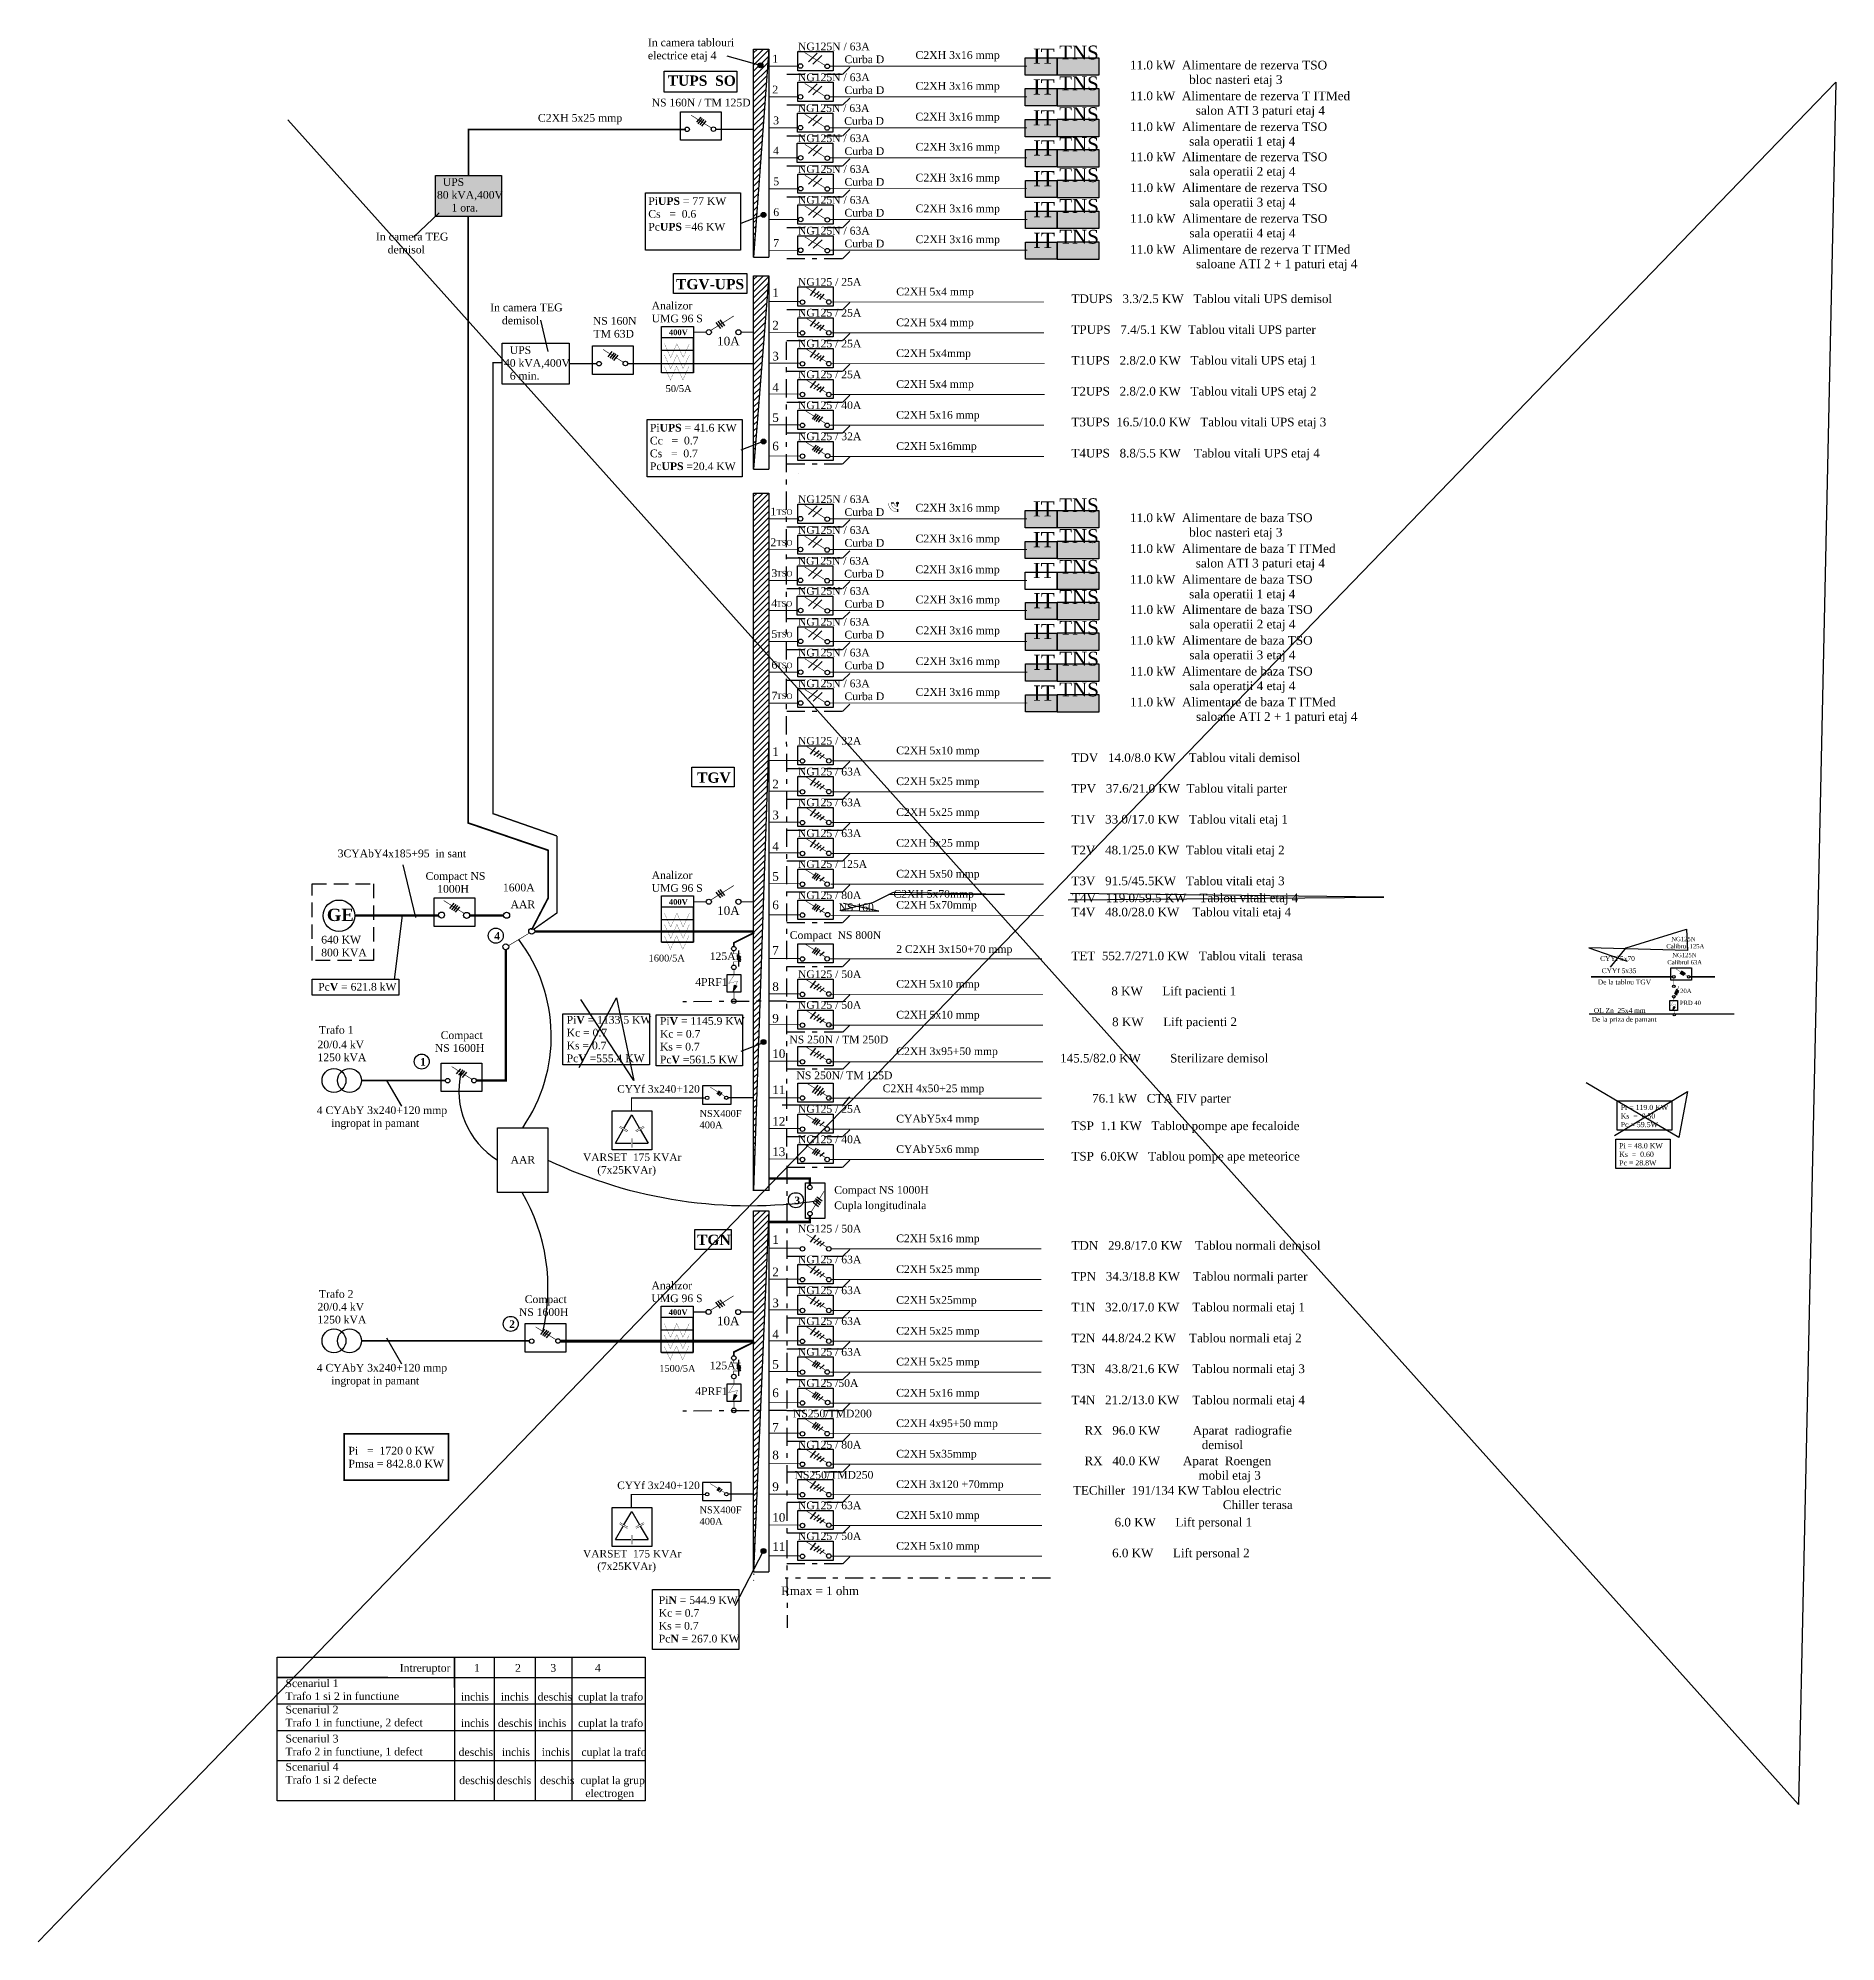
# Model space of a CAD drawing. Extents: x -12085 to 47, y -14993 to 123352.
# Drawn here: x -11877.8 to -11825.3, y -14928.1 to -14872.5 of the extents above; entities that cross this region are included whole.
import ezdxf

# ---------------------------------------------------------------- set-up
doc = ezdxf.new("R2010")
doc.units = 0
doc.header["$MEASUREMENT"] = 0
doc.linetypes.add('DASHED', pattern=[0.211667, 0.141111, -0.070556])
doc.linetypes.add('DOUBLE_DASHED', pattern=[1.093611, 0.529167, -0.211667, 0.141111, -0.211667])
doc.layers.get('0').update_dxf_attribs({"linetype": 'CONTINUOUS'})
doc.layers.add('Circuite', color=7, linetype='CONTINUOUS', lineweight=25)
doc.layers.add('monitorizare', color=3, linetype='CONTINUOUS', lineweight=25)
for name, color, linetype in [('circuite iluminat normal', 7, 'CONTINUOUS'), ('circuite iluminat vitali', 1, 'CONTINUOUS'), ('circuite prize normal', 7, 'CONTINUOUS'), ('ELECTRICAL', 7, 'CONTINUOUS'), ('Texte', 7, 'CONTINUOUS')]:
    doc.layers.add(name, color=color, linetype=linetype)

msp = doc.modelspace()

# ---------------------------------------------------------------- texts
at = {"layer": 'Circuite', "attachment_point": 1}
for s, insert, char_height, width in [('{\\fTimes New Roman|b0|i0|c0|p18;    \\H0.5x;    TNS}', (-11849.796, -14872.712), 0.81, 27.3387), ('{\\fTimes New Roman|b0|i0|c0|p18;     \\H0.6x;   IT}', (-11850.632, -14872.799), 0.7425, 25.06048), ('{\\fTimes New Roman|b0|i0|c0|p18;     \\H0.6x;   IT}', (-11850.632, -14873.699), 0.7425, 25.06048), ('{\\fTimes New Roman|b0|i0|c0|p18;    \\H0.5x;    TNS}', (-11849.796, -14873.612), 0.81, 27.3387), ('{\\fTimes New Roman|b0|i0|c0|p18;     \\H0.6x;   IT}', (-11850.633, -14874.599), 0.7425, 25.06048), ('{\\fTimes New Roman|b0|i0|c0|p18;    \\H0.5x;    TNS}', (-11849.796, -14874.512), 0.81, 27.3387), ('{\\fTimes New Roman|b0|i0|c0|p18;     \\H0.6x;   IT}', (-11850.629, -14875.479), 0.7425, 25.06048), ('{\\fTimes New Roman|b0|i0|c0|p18;    \\H0.5x;    TNS}', (-11849.792, -14875.393), 0.81, 27.3387), ('{\\fTimes New Roman|b0|i0|c0|p18;     \\H0.6x;   IT}', (-11850.628, -14876.379), 0.7425, 25.06048), ('{\\fTimes New Roman|b0|i0|c0|p18;    \\H0.5x;    TNS}', (-11849.791, -14876.293), 0.81, 27.3387), ('{\\fTimes New Roman|b0|i0|c0|p18;    \\H0.5x;    TNS}', (-11849.791, -14877.193), 0.81, 27.3387), ('{\\fTimes New Roman|b0|i0|c0|p18;     \\H0.6x;   IT}', (-11850.627, -14877.279), 0.7425, 25.06048), ('{\\fTimes New Roman|b0|i0|c0|p18;     \\H0.6x;   IT}', (-11850.627, -14878.179), 0.7425, 25.06048), ('{\\fTimes New Roman|b0|i0|c0|p18;    \\H0.5x;    TNS}', (-11849.791, -14878.093), 0.81, 27.3387), ('{\\fTimes New Roman|b0|i0|c0|p18;     \\H0.6x;   IT}', (-11850.632, -14886.02), 0.7425, 25.06048), ('{\\fTimes New Roman|b0|i0|c0|p18;    \\H0.5x;    TNS}', (-11849.796, -14885.934), 0.81, 27.3387), ('{\\fTimes New Roman|b0|i0|c0|p18;     \\H0.6x;   IT}', (-11850.632, -14886.92), 0.7425, 25.06048), ('{\\fTimes New Roman|b0|i0|c0|p18;    \\H0.5x;    TNS}', (-11849.796, -14886.834), 0.81, 27.3387), ('{\\fTimes New Roman|b0|i0|c0|p18;    \\H0.5x;    TNS}', (-11849.796, -14887.734), 0.81, 27.3387), ('{\\fTimes New Roman|b0|i0|c0|p18;     \\H0.6x;   IT}', (-11850.633, -14887.82), 0.7425, 25.06048), ('{\\fTimes New Roman|b0|i0|c0|p18;     \\H0.6x;   IT}', (-11850.629, -14888.701), 0.7425, 25.06048), ('{\\fTimes New Roman|b0|i0|c0|p18;    \\H0.5x;    TNS}', (-11849.792, -14888.614), 0.81, 27.3387), ('{\\fTimes New Roman|b0|i0|c0|p18;     \\H0.6x;   IT}', (-11850.628, -14889.601), 0.7425, 25.06048), ('{\\fTimes New Roman|b0|i0|c0|p18;    \\H0.5x;    TNS}', (-11849.791, -14889.514), 0.81, 27.3387), ('{\\fTimes New Roman|b0|i0|c0|p18;     \\H0.6x;   IT}', (-11850.627, -14890.501), 0.7425, 25.06048), ('{\\fTimes New Roman|b0|i0|c0|p18;    \\H0.5x;    TNS}', (-11849.791, -14890.414), 0.81, 27.3387), ('{\\fTimes New Roman|b0|i0|c0|p18;     \\H0.6x;   IT}', (-11850.627, -14891.401), 0.7425, 25.06048), ('{\\fTimes New Roman|b0|i0|c0|p18;    \\H0.5x;    TNS}', (-11849.791, -14891.314), 0.81, 27.3387)]:
    msp.add_mtext(s, dxfattribs=dict(at, insert=insert, char_height=char_height, width=width))
at = {"layer": 'Circuite', "color": 5, "linetype": 'Continuous', "char_height": 0.225015, "width": 3.27837, "attachment_point": 1}
for s, insert in [('{\\fTimes New Roman|b0|i0|c0|p18;Pi\\fTimes New Roman|b1|i0|c0|p18;UPS\\fTimes New Roman|b0|i0|c0|p18; = 77 KW\\PCs   =  0.6\\PPc\\fTimes New Roman|b1|i0|c0|p18;UPS\\fTimes New Roman|b0|i0|c0|p18; =46 KW}', (-11859.961, -14877.14)), ('{\\fTimes New Roman|b0|i0|c0|p18;Pi\\fTimes New Roman|b1|i0|c0|p18;UPS\\fTimes New Roman|b0|i0|c0|p18; = 41.6 KW\\PCc   =  0.7\\PCs   =  0.7\\PPc\\fTimes New Roman|b1|i0|c0|p18;UPS\\fTimes New Roman|b0|i0|c0|p18; =20.4 KW}', (-11859.914, -14883.76))]:
    msp.add_mtext(s, dxfattribs=dict(at, insert=insert))
at = {"layer": 'Circuite', "linetype": 'Continuous', "attachment_point": 1}
for s, insert, char_height, width in [('{\\fTimes New Roman|b0|i0|c0|p18;125A}', (-11858.167, -14899.194), 0.22501, 0.72545), ('{\\fTimes New Roman|b0|i0|c0|p18;4PRF1}', (-11858.59, -14899.948), 0.22501, 2.00758), ('{\\fTimes New Roman|b0|i0|c0|p18;PRD 40}', (-11829.832, -14900.608), 0.12638, 1.12752), ('{\\fTimes New Roman|b0|i0|c0|p18;NSX400F\\P400A}', (-11858.463, -14903.8), 0.2, 1.74668), ('{\\fTimes New Roman|b0|i0|c0|p18;VARSET  175 KVAr\\P     (7x25KVAr)}', (-11861.867, -14905.068), 0.22, 2.83991), ('{\\fTimes New Roman|b0|i0|c0|p18;125A}', (-11858.167, -14911.147), 0.22501, 0.72545), ('{\\fTimes New Roman|b0|i0|c0|p18;4PRF1}', (-11858.59, -14911.9), 0.22501, 2.00758), ('{\\fTimes New Roman|b0|i0|c0|p18;NSX400F\\P400A}', (-11858.463, -14915.378), 0.2, 1.74668), ('{\\fTimes New Roman|b0|i0|c0|p18;VARSET  175 KVAr\\P     (7x25KVAr)}', (-11861.867, -14916.646), 0.22, 2.83991)]:
    msp.add_mtext(s, dxfattribs=dict(at, insert=insert, char_height=char_height, width=width))
at = {"layer": 'Circuite', "linetype": 'DOUBLE_DASHED', "char_height": 0.22, "width": 3.78875, "attachment_point": 1}
for insert in [(-11860.869, -14903.072), (-11860.869, -14914.65)]:
    msp.add_mtext('{\\fTimes New Roman|b0|i0|c0|p18;CYYf 3x240+120}', dxfattribs=dict(at, insert=insert))
at = {"layer": 'circuite prize normal', "linetype": 'Continuous', "insert": (-11847.557, -14914.781), "char_height": 0.25202, "width": 17.17508, "attachment_point": 1}
msp.add_mtext('{\\fTimes New Roman|b0|i0|c0|p18;TEChiller  191/134 KW Tablou electric \\P                                              Chiller terasa}', dxfattribs=at)
at = {"layer": 'ELECTRICAL', "linetype": 'Continuous', "attachment_point": 1}
for s, insert, char_height, width in [('{\\fTimes New Roman|b0|i0|c0|p18;In camera tablouri \\Pelectrice etaj 4}', (-11859.973, -14872.507), 0.22748, 6.40415), ('{\\fTimes New Roman|b0|i0|c0|p18;NG125N / 63A\\P                Curba D}', (-11855.59, -14872.626), 0.225, 62.98872), ('{\\fTimes New Roman|b0|i0|c0|p18;1}', (-11856.34, -14872.984), 0.22748, 0.73338), ('{\\fTimes New Roman|b1|i0|c0|p18;\\C5;TUPS  SO}', (-11859.394, -14873.586), 0.3, 6.40415), ('{\\fTimes New Roman|b0|i0|c0|p18;NG125N / 63A\\P                Curba D}', (-11855.59, -14873.526), 0.225, 62.98872), ('{\\fTimes New Roman|b0|i0|c0|p18;  \\H1.1201x;NS 160N / TM 125D}', (-11860.014, -14874.264), 0.20089, 6.40415), ('{\\fTimes New Roman|b0|i0|c0|p18;2}', (-11856.34, -14873.884), 0.22748, 0.73338), ('{\\fTimes New Roman|b0|i0|c0|p18;3}', (-11856.314, -14874.784), 0.22748, 0.73338), ('{\\fTimes New Roman|b0|i0|c0|p18;NG125N / 63A\\P                Curba D}', (-11855.598, -14874.426), 0.225, 62.98872), ('{\\fTimes New Roman|b0|i0|c0|p18;NG125N / 63A\\P                Curba D}', (-11855.59, -14875.306), 0.225, 62.98872), ('{\\fTimes New Roman|b0|i0|c0|p18;4}', (-11856.316, -14875.664), 0.22748, 0.73338), ('{\\fTimes New Roman|b0|i0|c0|p18;  UPS\\P80 kVA,400V\\P     1 ora.}', (-11866.133, -14876.585), 0.22501, 2.52485), ('{\\fTimes New Roman|b0|i0|c0|p18;5}', (-11856.311, -14876.564), 0.22748, 0.73338), ('{\\fTimes New Roman|b0|i0|c0|p18;NG125N / 63A\\P                Curba D}', (-11855.59, -14876.206), 0.225, 62.98872), ('{\\fTimes New Roman|b0|i0|c0|p18;NG125N / 63A\\P                Curba D}', (-11855.59, -14877.106), 0.225, 62.98872), ('{\\fTimes New Roman|b0|i0|c0|p18;6}', (-11856.311, -14877.464), 0.22748, 0.73338), ('\\pt2.5022;{\\fTimes New Roman|b0|i0|c0|p18;In camera TEG \\P    demisol}', (-11867.917, -14878.177), 0.22748, 6.40415), ('{\\fTimes New Roman|b0|i0|c0|p18;NG125N / 63A\\P                Curba D}', (-11855.59, -14878.006), 0.225, 62.98872), ('{\\fTimes New Roman|b0|i0|c0|p18;7}', (-11856.311, -14878.364), 0.22748, 0.73338), ('{\\fTimes New Roman|b1|i0|c0|p18;\\C5;TGV-UPS}', (-11859.152, -14879.53), 0.3, 6.40415), ('{\\fTimes New Roman|b0|i0|c0|p18;1}', (-11856.34, -14879.806), 0.25275, 0.81487), ('{\\fTimes New Roman|b0|i0|c0|p18;NG125 / 25A }', (-11855.59, -14879.502), 0.225, 62.98872), ('\\pt2.5022;{\\fTimes New Roman|b0|i0|c0|p18;In camera TEG \\P    demisol}', (-11864.58, -14880.246), 0.22748, 6.40415), ('\\pt6.525;{\\fTimes New Roman|b0|i0|c0|p18;NG125 / 25A }', (-11855.59, -14880.402), 0.225, 62.98872), ('{\\fTimes New Roman|b0|i0|c0|p18;  \\H1.1201x;NS 160N \\P  TM 63D}', (-11861.731, -14880.641), 0.20089, 6.40415), ('{\\fTimes New Roman|b0|i0|c0|p18;2}', (-11856.34, -14880.752), 0.25275, 0.81487), ('{\\fTimes New Roman|b0|i0|c0|p18;  UPS\\P40 kVA,400V\\P  6 min.}', (-11864.176, -14881.494), 0.22501, 1.95916), ('{\\fTimes New Roman|b0|i0|c0|p18;NG125 / 25A }', (-11855.59, -14881.302), 0.225, 62.98872), ('{\\fTimes New Roman|b0|i0|c0|p18;3}', (-11856.34, -14881.656), 0.25275, 0.81487), ('{\\fTimes New Roman|b0|i0|c0|p18;NG125 / 25A }', (-11855.59, -14882.202), 0.225, 62.98872), ('{\\fTimes New Roman|b0|i0|c0|p18;4}', (-11856.34, -14882.569), 0.25275, 0.81487), ('{\\fTimes New Roman|b0|i0|c0|p18;NG125 / 40A }', (-11855.59, -14883.102), 0.225, 62.98872), ('{\\fTimes New Roman|b0|i0|c0|p18;5}', (-11856.34, -14883.45), 0.25275, 0.81487), ('{\\fTimes New Roman|b0|i0|c0|p18;6}', (-11856.34, -14884.282), 0.25275, 0.81487), ('{\\fTimes New Roman|b0|i0|c0|p18;NG125 / 32A }', (-11855.59, -14884.012), 0.225, 62.98872), ('{\\fTimes New Roman|b0|i0|c0|p18;NG125N / 63A\\P                Curba D}', (-11855.59, -14885.847), 0.225, 62.98872), ('{\\fTimes New Roman|b0|i0|c0|p18;1}', (-11856.394, -14886.205), 0.22748, 0.73338), ('{\\fTimes New Roman|b0|i0|c0|p18;TSO}', (-11856.212, -14886.254), 0.16, 0.73338), ('{\\fTimes New Roman|b0|i0|c0|p18;2}', (-11856.394, -14887.105), 0.22748, 0.73338), ('{\\fTimes New Roman|b0|i0|c0|p18;TSO}', (-11856.212, -14887.154), 0.16, 0.73338), ('{\\fTimes New Roman|b0|i0|c0|p18;NG125N / 63A\\P                Curba D}', (-11855.59, -14886.747), 0.225, 62.98872), ('{\\fTimes New Roman|b0|i0|c0|p18;NG125N / 63A\\P                Curba D}', (-11855.598, -14887.647), 0.225, 62.98872), ('{\\fTimes New Roman|b0|i0|c0|p18;3}', (-11856.369, -14888.005), 0.22748, 0.73338), ('{\\fTimes New Roman|b0|i0|c0|p18;TSO}', (-11856.212, -14888.054), 0.16, 0.73338), ('{\\fTimes New Roman|b0|i0|c0|p18;NG125N / 63A\\P                Curba D}', (-11855.59, -14888.528), 0.225, 62.98872), ('{\\fTimes New Roman|b0|i0|c0|p18;4}', (-11856.37, -14888.886), 0.22748, 0.73338), ('{\\fTimes New Roman|b0|i0|c0|p18;TSO}', (-11856.219, -14888.935), 0.16, 0.73338), ('{\\fTimes New Roman|b0|i0|c0|p18;NG125N / 63A\\P                Curba D}', (-11855.59, -14889.428), 0.225, 62.98872), ('{\\fTimes New Roman|b0|i0|c0|p18;5}', (-11856.365, -14889.786), 0.22748, 0.73338), ('{\\fTimes New Roman|b0|i0|c0|p18;TSO}', (-11856.212, -14889.835), 0.16, 0.73338), ('{\\fTimes New Roman|b0|i0|c0|p18;NG125N / 63A\\P                Curba D}', (-11855.59, -14890.328), 0.225, 62.98872), ('{\\fTimes New Roman|b0|i0|c0|p18;6}', (-11856.365, -14890.686), 0.22748, 0.73338), ('{\\fTimes New Roman|b0|i0|c0|p18;TSO}', (-11856.212, -14890.735), 0.16, 0.73338), ('{\\fTimes New Roman|b0|i0|c0|p18;7}', (-11856.365, -14891.586), 0.22748, 0.73338), ('{\\fTimes New Roman|b0|i0|c0|p18;TSO}', (-11856.212, -14891.635), 0.16, 0.73338), ('{\\fTimes New Roman|b0|i0|c0|p18;NG125N / 63A\\P                Curba D}', (-11855.59, -14891.228), 0.225, 62.98872), ('{\\fTimes New Roman|b0|i0|c0|p18;1}', (-11856.34, -14893.207), 0.25275, 0.81487), ('{\\fTimes New Roman|b0|i0|c0|p18;NG125 / 32A }', (-11855.59, -14892.903), 0.225, 62.98872), ('\\pt6.525;{\\fTimes New Roman|b0|i0|c0|p18;NG125 / 63A }', (-11855.59, -14893.803), 0.225, 62.98872), ('{\\fTimes New Roman|b1|i0|c0|p18;\\C1;TGV}', (-11858.536, -14893.942), 0.3, 6.40415), ('{\\fTimes New Roman|b0|i0|c0|p18;2}', (-11856.34, -14894.153), 0.25275, 0.81487), ('{\\fTimes New Roman|b0|i0|c0|p18;NG125 / 63A }', (-11855.59, -14894.703), 0.225, 62.98872), ('{\\fTimes New Roman|b0|i0|c0|p18;3}', (-11856.34, -14895.057), 0.25275, 0.81487), ('{\\fTimes New Roman|b0|i0|c0|p18;4}', (-11856.34, -14895.97), 0.25275, 0.81487), ('{\\fTimes New Roman|b0|i0|c0|p18;NG125 / 63A }', (-11855.59, -14895.603), 0.225, 62.98872), ('{\\fTimes New Roman|b0|i0|c0|p18;NG125 / 125A }', (-11855.59, -14896.503), 0.225, 62.98872), ('{\\fTimes New Roman|b0|i0|c0|p18;1600A}', (-11864.207, -14897.187), 0.22501, 9.53969), ('{\\fTimes New Roman|b0|i0|c0|p18;5}', (-11856.34, -14896.851), 0.25275, 0.81487), ('\\fTimes New Roman|b0|i0|c0|p18;AAR', (-11863.984, -14897.68), 0.22501, 0.72545), ('{\\fTimes New Roman|b0|i0|c0|p18;6}', (-11856.34, -14897.683), 0.25275, 0.81487), ('{\\fTimes New Roman|b0|i0|c0|p18;NG125 / 80A}', (-11855.59, -14897.413), 0.225, 62.98872), ('{\\fTimes New Roman|b0|i0|c0|p18;NS 160}', (-11854.403, -14897.766), 0.225, 62.98872), ('\\fTimes New Roman|b1|i0|c0|p18;GE', (-11869.349, -14897.919), 0.36002, 0.78845), ('{\\fTimes New Roman|b0|i0|c0|p18;640 KW\\P800 KVA}', (-11869.515, -14898.712), 0.22501, 1.39912), ('{\\fTimes New Roman|b1|i0|c0|p18;\\C1;4}', (-11864.462, -14898.603), 0.22501, 0.72545), ('{\\fTimes New Roman|b0|i0|c0|p18;  Compact  NS 800N}', (-11855.999, -14898.577), 0.22501, 9.53969), ('{\\fTimes New Roman|b0|i0|c0|p18;   NG125N\\PCalibrul 125A}', (-11830.227, -14898.742), 0.12638, 1.4432), ('{\\fTimes New Roman|b0|i0|c0|p18;7}', (-11856.34, -14899.011), 0.25275, 0.81487), ('{\\fTimes New Roman|b0|i0|c0|p18;   NG125N\\PCalibrul 63A}', (-11830.198, -14899.21), 0.12638, 1.4432), ('{\\fTimes New Roman|b0|i0|c0|p18;NG125 / 50A }', (-11855.59, -14899.719), 0.225, 62.98872), ('{\\fTimes New Roman|b0|i0|c0|p18;         De la tablou TGV\\P                         }', (-11832.714, -14899.991), 0.14154, 3.13993), ('{\\fTimes New Roman|b0|i0|c0|p18;\\C1;Pc\\fTimes New Roman|b1|i0|c0|p18;V\\fTimes New Roman|b0|i0|c0|p18; = 621.8 kW}', (-11869.603, -14900.087), 0.225015, 3.27837), ('{\\fTimes New Roman|b0|i0|c0|p18;8}', (-11856.34, -14900.069), 0.25275, 0.81487), ('{\\fTimes New Roman|b0|i0|c0|p18;20A}', (-11829.823, -14900.257), 0.12638, 0.40744), ('{\\fTimes New Roman|b0|i0|c0|p18;\\C1;Pi\\fTimes New Roman|b1|i0|c0|p18;V\\fTimes New Roman|b0|i0|c0|p18; = 1133.5 KW\\PKc = 0.7\\PKs = 0.7\\PPc\\fTimes New Roman|b1|i0|c0|p18;V\\fTimes New Roman|b0|i0|c0|p18; =555.4 KW}', (-11862.346, -14901.052), 0.225015, 3.27837), ('{\\fTimes New Roman|b0|i0|c0|p18;\\C1;Pi\\fTimes New Roman|b1|i0|c0|p18;V\\fTimes New Roman|b0|i0|c0|p18; = 1145.9 KW\\PKc = 0.7\\PKs = 0.7\\PPc\\fTimes New Roman|b1|i0|c0|p18;V\\fTimes New Roman|b0|i0|c0|p18; =561.5 KW}', (-11859.622, -14901.086), 0.225015, 3.27837), ('{\\fTimes New Roman|b0|i0|c0|p18;9}', (-11856.34, -14900.994), 0.25275, 0.81487), ('{\\fTimes New Roman|b0|i0|c0|p18;NG125 / 50A }', (-11855.59, -14900.619), 0.225, 62.98872), ('{\\fTimes New Roman|b0|i0|c0|p18;De la priza de pamant}', (-11832.407, -14901.081), 0.14154, 3.13993), ('{\\fTimes New Roman|b0|i0|c0|p18;Trafo 1}', (-11869.583, -14901.347), 0.22501, 9.53969), ('{\\fTimes New Roman|b0|i0|c0|p18;  \\H1.1201x;NS 250N / TM 250D}', (-11855.993, -14901.629), 0.20089, 6.40415), ('{\\fTimes New Roman|b0|i0|c0|p18;10}', (-11856.34, -14902.026), 0.25275, 0.81487), ('{\\fTimes New Roman|b0|i0|c0|p18;      \\H1.12x; 145.5/82.0 KW         Sterilizare demisol}', (-11848.538, -14902.159), 0.22501, 7.4268), ('{\\fTimes New Roman|b1|i0|c0|p18;\\C1;1}', (-11866.628, -14902.28), 0.22501, 0.72545), ('{\\fTimes New Roman|b0|i0|c0|p18;  NS 250N/ TM 125D}', (-11855.804, -14902.674), 0.22495, 3.6997), ('{\\fTimes New Roman|b0|i0|c0|p18;11}', (-11856.34, -14903.083), 0.25275, 0.81487), ('{\\fTimes New Roman|b0|i0|c0|p18;NG125 / 25A }', (-11855.59, -14903.656), 0.225, 62.98872), ('{\\fTimes New Roman|b0|i0|c0|p18;\\C1;Pi\\fTimes New Roman|b1|i0|c0|p18; \\fTimes New Roman|b0|i0|c0|p18;= 119.0 KW\\PKs  =  0.50\\PPc\\fTimes New Roman|b1|i0|c0|p18; \\fTimes New Roman|b0|i0|c0|p18;= 59.5W}', (-11831.561, -14903.649), 0.15, 1.84124), ('{\\fTimes New Roman|b0|i0|c0|p18;\\C1;12}', (-11856.34, -14904.004), 0.25275, 0.81487), ('{\\fTimes New Roman|b0|i0|c0|p18;\\C1;13}', (-11856.34, -14904.892), 0.25275, 0.81487), ('{\\fTimes New Roman|b0|i0|c0|p18;NG125 / 40A }', (-11855.59, -14904.543), 0.225, 62.98872), ('{\\fTimes New Roman|b0|i0|c0|p18;\\C1;Pi\\fTimes New Roman|b1|i0|c0|p18; \\fTimes New Roman|b0|i0|c0|p18;= 48.0 KW\\PKs  =  0.60\\PPc\\fTimes New Roman|b1|i0|c0|p18; \\fTimes New Roman|b0|i0|c0|p18;= 28.8W}', (-11831.605, -14904.767), 0.15, 1.84124), ('\\fTimes New Roman|b0|i0|c0|p18;AAR', (-11863.984, -14905.141), 0.22501, 0.72545), ('{\\fTimes New Roman|b1|i0|c0|p18;\\C1;3}', (-11855.699, -14906.329), 0.22501, 0.72545), ('{\\fTimes New Roman|b0|i0|c0|p18;NG125 / 50A }', (-11855.59, -14907.151), 0.225, 62.98872), ('{\\fTimes New Roman|b1|i0|c0|p18;\\C7;TGN}', (-11858.536, -14907.439), 0.3, 6.40415), ('{\\fTimes New Roman|b0|i0|c0|p18;1}', (-11856.34, -14907.455), 0.25275, 0.81487), ('\\pt6.525;{\\fTimes New Roman|b0|i0|c0|p18;NG125 / 63A }', (-11855.59, -14908.051), 0.225, 62.98872), ('{\\fTimes New Roman|b0|i0|c0|p18;2}', (-11856.34, -14908.401), 0.25275, 0.81487), ('{\\fTimes New Roman|b0|i0|c0|p18;Trafo 2}', (-11869.583, -14909.058), 0.22501, 9.53969), ('{\\fTimes New Roman|b0|i0|c0|p18;3}', (-11856.34, -14909.306), 0.25275, 0.81487), ('{\\fTimes New Roman|b0|i0|c0|p18;NG125 / 63A }', (-11855.59, -14908.951), 0.225, 62.98872), ('{\\fTimes New Roman|b1|i0|c0|p18;\\C1;2}', (-11864.027, -14909.941), 0.22501, 0.72545), ('{\\fTimes New Roman|b0|i0|c0|p18;NG125 / 63A }', (-11855.59, -14909.851), 0.225, 62.98872), ('{\\fTimes New Roman|b0|i0|c0|p18;4}', (-11856.34, -14910.218), 0.25275, 0.81487), ('{\\fTimes New Roman|b0|i0|c0|p18;5}', (-11856.34, -14911.1), 0.25275, 0.81487), ('{\\fTimes New Roman|b0|i0|c0|p18;NG125 / 63A }', (-11855.59, -14910.751), 0.225, 62.98872), ('{\\fTimes New Roman|b0|i0|c0|p18;NG125 /50A }', (-11855.59, -14911.661), 0.225, 62.98872), ('{\\fTimes New Roman|b0|i0|c0|p18;6}', (-11856.34, -14911.932), 0.25275, 0.81487), ('{\\fTimes New Roman|b0|i0|c0|p18;NS250/TMD200}', (-11855.737, -14912.551), 0.225, 62.98872), ('{\\fTimes New Roman|b0|i0|c0|p18;7}', (-11856.34, -14912.939), 0.25275, 0.81487), ('{\\fTimes New Roman|b0|i0|c0|p18;Pi   =  1720 0 KW\\PPmsa = 842.8.0 KW}', (-11868.719, -14913.635), 0.22681, 2.89763), ('{\\fTimes New Roman|b0|i0|c0|p18;8}', (-11856.34, -14913.749), 0.25275, 0.81487), ('{\\fTimes New Roman|b0|i0|c0|p18;NG125 / 80A }', (-11855.59, -14913.461), 0.225, 62.98872), ('{\\fTimes New Roman|b0|i0|c0|p18;NS250/TMD250}', (-11855.69, -14914.342), 0.225, 62.98872), ('{\\fTimes New Roman|b0|i0|c0|p18;9}', (-11856.34, -14914.675), 0.25275, 0.81487), ('{\\fTimes New Roman|b0|i0|c0|p18;NG125 / 63A }', (-11855.59, -14915.232), 0.225, 62.98872), ('{\\fTimes New Roman|b0|i0|c0|p18;10}', (-11856.34, -14915.57), 0.25275, 0.81487), ('{\\fTimes New Roman|b0|i0|c0|p18;11}', (-11856.34, -14916.421), 0.25275, 0.81487), ('{\\fTimes New Roman|b0|i0|c0|p18;NG125 / 50A }', (-11855.59, -14916.132), 0.225, 62.98872), ('{\\fTimes New Roman|b0|i0|c0|p18;Pi\\fTimes New Roman|b1|i0|c0|p18;N\\fTimes New Roman|b0|i0|c0|p18; = 544.9 KW\\PKc = 0.7\\PKs = 0.7\\PPc\\fTimes New Roman|b1|i0|c0|p18;N\\fTimes New Roman|b0|i0|c0|p18; = 267.0 KW}', (-11859.656, -14917.999), 0.225015, 3.27837), ('{\\fTimes New Roman|b0|i0|c0|p18;Intreruptor     \\C1;   1            2^I         3^I   4}', (-11867.222, -14919.979), 0.22681, 6.22014), ('{\\fTimes New Roman|b0|i0|c0|p18;Scenariul 1\\PTrafo 1 si 2 in functiune}', (-11870.56, -14920.426), 0.22681, 3.37795), ('{\\fTimes New Roman|b0|i0|c0|p18;inchis^I   inchis   deschis  cuplat la trafo^I}', (-11865.433, -14920.818), 0.22681, 6.38606), ('{\\fTimes New Roman|b0|i0|c0|p18;Scenariul 2\\PTrafo 1 in functiune, 2 defect}', (-11870.56, -14921.196), 0.22681, 4.15319), ('{\\fTimes New Roman|b0|i0|c0|p18;inchis^I  deschis  inchis    cuplat la trafo^I}', (-11865.433, -14921.589), 0.22681, 6.38606), ('{\\fTimes New Roman|b0|i0|c0|p18;Scenariul 3\\PTrafo 2 in functiune, 1 defect}', (-11870.56, -14922.043), 0.22681, 4.7225), ('{\\fTimes New Roman|b0|i0|c0|p18;deschis   inchis    inchis    cuplat la trafo^I}', (-11865.501, -14922.436), 0.22681, 6.38606), ('{\\fTimes New Roman|b0|i0|c0|p18;Scenariul 4\\PTrafo 1 si 2 defecte}', (-11870.56, -14922.868), 0.22681, 3.37795), ('{\\fTimes New Roman|b0|i0|c0|p18;deschis deschis   deschis  cuplat la grup\\P                                           electrogen}', (-11865.484, -14923.26), 0.22681, 6.38606)]:
    msp.add_mtext(s, dxfattribs=dict(at, insert=insert, char_height=char_height, width=width))
at = {"layer": 'ELECTRICAL', "linetype": 'DOUBLE_DASHED', "attachment_point": 1}
for s, insert, char_height, width in [('{\\fTimes New Roman|b0|i0|c0|p18;C2XH 3x16 mmp}', (-11852.158, -14872.874), 0.22748, 5.06517), ('{\\fTimes New Roman|b0|i0|c0|p18;         11.0 kW  Alimentare de rezerva TSO \\P                           bloc nasteri etaj 3}', (-11846.76, -14873.154), 0.25477, 15.39932), ('{\\fTimes New Roman|b0|i0|c0|p18;C2XH 3x16 mmp}', (-11852.158, -14873.774), 0.22748, 5.06517), ('{\\fTimes New Roman|b0|i0|c0|p18;         11.0 kW  Alimentare de rezerva T ITMed\\P                             salon ATI 3 paturi etaj 4}', (-11846.76, -14874.054), 0.25477, 15.39932), ('{\\fTimes New Roman|b0|i0|c0|p18;C2XH 5x25 mmp}', (-11863.185, -14874.71), 0.22748, 5.06517), ('{\\fTimes New Roman|b0|i0|c0|p18;C2XH 3x16 mmp}', (-11852.159, -14874.674), 0.22748, 5.06517), ('{\\fTimes New Roman|b0|i0|c0|p18;         11.0 kW  Alimentare de rezerva TSO \\P                           sala operatii 1 etaj 4}', (-11846.76, -14874.954), 0.25477, 15.39932), ('{\\fTimes New Roman|b0|i0|c0|p18;C2XH 3x16 mmp}', (-11852.155, -14875.555), 0.22748, 5.06517), ('{\\fTimes New Roman|b0|i0|c0|p18;         11.0 kW  Alimentare de rezerva TSO \\P                           sala operatii 2 etaj 4}', (-11846.756, -14875.834), 0.25477, 15.39932), ('{\\fTimes New Roman|b0|i0|c0|p18;C2XH 3x16 mmp}', (-11852.154, -14876.455), 0.22748, 5.06517), ('{\\fTimes New Roman|b0|i0|c0|p18;         11.0 kW  Alimentare de rezerva TSO \\P                           sala operatii 3 etaj 4}', (-11846.756, -14876.734), 0.25477, 15.39932), ('{\\fTimes New Roman|b0|i0|c0|p18;C2XH 3x16 mmp}', (-11852.153, -14877.355), 0.22748, 5.06517), ('{\\fTimes New Roman|b0|i0|c0|p18;         11.0 kW  Alimentare de rezerva TSO \\P                           sala operatii 4 etaj 4}', (-11846.755, -14877.634), 0.25477, 15.39932), ('{\\fTimes New Roman|b0|i0|c0|p18;C2XH 3x16 mmp}', (-11852.153, -14878.255), 0.22748, 5.06517), ('{\\fTimes New Roman|b0|i0|c0|p18;         11.0 kW  Alimentare de rezerva T ITMed\\P                             saloane ATI 2 + 1 paturi etaj 4}', (-11846.755, -14878.534), 0.25477, 15.39932), ('\\pt3.1502;{\\fTimes New Roman|b0|i0|c0|p18;C2XH 5x4 mmp}', (-11852.719, -14879.784), 0.22501, 5.01036), ('{\\fTimes New Roman|b0|i0|c0|p18;     TDUPS   3.3/2.5 KW   Tablou vitali UPS demisol}', (-11848.078, -14879.98), 0.25202, 15.23268), ('{\\fTimes New Roman|b0|i0|c0|p18;C2XH 5x4 mmp}', (-11852.72, -14880.684), 0.22501, 5.01036), ('{\\fTimes New Roman|b0|i0|c0|p18;     TPUPS   7.4/5.1 KW  Tablou vitali UPS parter}', (-11848.078, -14880.88), 0.25202, 15.23268), ('{\\fTimes New Roman|b0|i0|c0|p18;C2XH 5x4mmp}', (-11852.72, -14881.584), 0.22501, 5.01036), ('{\\fTimes New Roman|b0|i0|c0|p18;     T1UPS   2.8/2.0 KW   Tablou vitali UPS etaj 1}', (-11848.078, -14881.78), 0.25202, 15.23268), ('{\\fTimes New Roman|b0|i0|c0|p18;C2XH 5x4 mmp}', (-11852.72, -14882.484), 0.22501, 5.01036), ('\\pt3.0242;{\\fTimes New Roman|b0|i0|c0|p18;     T2UPS   2.8/2.0 KW   Tablou vitali UPS etaj 2}', (-11848.078, -14882.68), 0.25202, 15.23268), ('{\\fTimes New Roman|b0|i0|c0|p18;C2XH 5x16 mmp}', (-11852.72, -14883.384), 0.22501, 5.01036), ('{\\fTimes New Roman|b0|i0|c0|p18;     T3UPS  16.5/10.0 KW   Tablou vitali UPS etaj 3}', (-11848.078, -14883.58), 0.25202, 15.23268), ('{\\fTimes New Roman|b0|i0|c0|p18;C2XH 5x16mmp}', (-11852.719, -14884.294), 0.22501, 5.01036), ('{\\fTimes New Roman|b0|i0|c0|p18;     T4UPS   8.8/5.5 KW    Tablou vitali UPS etaj 4}', (-11848.078, -14884.49), 0.25202, 15.23268), ('{\\fTimes New Roman|b0|i0|c0|p18;C2XH 3x16 mmp}', (-11852.158, -14886.095), 0.22748, 5.06517), ('{\\fTimes New Roman|b0|i0|c0|p18;         11.0 kW  Alimentare de baza TSO \\P                           bloc nasteri etaj 3}', (-11846.76, -14886.375), 0.25477, 15.39932), ('{\\fTimes New Roman|b0|i0|c0|p18;C2XH 3x16 mmp}', (-11852.158, -14886.995), 0.22748, 5.06517), ('{\\fTimes New Roman|b0|i0|c0|p18;         11.0 kW  Alimentare de baza T ITMed\\P                             salon ATI 3 paturi etaj 4}', (-11846.76, -14887.275), 0.25477, 15.39932), ('{\\fTimes New Roman|b0|i0|c0|p18;C2XH 3x16 mmp}', (-11852.159, -14887.895), 0.22748, 5.06517), ('{\\fTimes New Roman|b0|i0|c0|p18;         11.0 kW  Alimentare de baza TSO \\P                           sala operatii 1 etaj 4}', (-11846.76, -14888.175), 0.25477, 15.39932), ('{\\fTimes New Roman|b0|i0|c0|p18;C2XH 3x16 mmp}', (-11852.155, -14888.776), 0.22748, 5.06517), ('{\\fTimes New Roman|b0|i0|c0|p18;         11.0 kW  Alimentare de baza TSO \\P                           sala operatii 2 etaj 4}', (-11846.756, -14889.056), 0.25477, 15.39932), ('{\\fTimes New Roman|b0|i0|c0|p18;C2XH 3x16 mmp}', (-11852.154, -14889.676), 0.22748, 5.06517), ('{\\fTimes New Roman|b0|i0|c0|p18;         11.0 kW  Alimentare de baza TSO \\P                           sala operatii 3 etaj 4}', (-11846.756, -14889.956), 0.25477, 15.39932), ('{\\fTimes New Roman|b0|i0|c0|p18;C2XH 3x16 mmp}', (-11852.153, -14890.576), 0.22748, 5.06517), ('{\\fTimes New Roman|b0|i0|c0|p18;         11.0 kW  Alimentare de baza TSO \\P                           sala operatii 4 etaj 4}', (-11846.755, -14890.856), 0.25477, 15.39932), ('{\\fTimes New Roman|b0|i0|c0|p18;C2XH 3x16 mmp}', (-11852.153, -14891.476), 0.22748, 5.06517), ('{\\fTimes New Roman|b0|i0|c0|p18;         11.0 kW  Alimentare de baza T ITMed\\P                             saloane ATI 2 + 1 paturi etaj 4}', (-11846.755, -14891.756), 0.25477, 15.39932), ('\\pt3.1502;{\\fTimes New Roman|b0|i0|c0|p18;C2XH 5x10 mmp}', (-11852.719, -14893.185), 0.22501, 5.01036), ('{\\fTimes New Roman|b0|i0|c0|p18;     TDV   14.0/8.0 KW    Tablou vitali demisol}', (-11848.078, -14893.381), 0.25202, 15.23268), ('{\\fTimes New Roman|b0|i0|c0|p18;C2XH 5x25 mmp}', (-11852.72, -14894.085), 0.22501, 5.01036), ('\\A1;{\\fTimes New Roman|b0|i0|c0|p18;     TPV   37.6/21\\H1x;.0 KW  Tablou vitali parter}', (-11848.078, -14894.281), 0.25202, 15.23268), ('{\\fTimes New Roman|b0|i0|c0|p18;C2XH 5x25 mmp}', (-11852.72, -14894.985), 0.22501, 5.01036), ('{\\fTimes New Roman|b0|i0|c0|p18;     T1V   33.0/17.0 KW   Tablou vitali etaj 1}', (-11848.078, -14895.181), 0.25202, 15.23268), ('{\\fTimes New Roman|b0|i0|c0|p18;C2XH 5x25 mmp}', (-11852.72, -14895.885), 0.22501, 5.01036), ('\\pt3.0242;{\\fTimes New Roman|b0|i0|c0|p18;     T2V   48.1/25.0 KW  Tablou vitali etaj 2}', (-11848.078, -14896.081), 0.25202, 15.23268), ('{\\fTimes New Roman|b0|i0|c0|p18;3CYAbY4x185+95  in sant}', (-11869.033, -14896.192), 0.22501, 5.01036), ('{\\fTimes New Roman|b0|i0|c0|p18;C2XH 5x50 mmp}', (-11852.72, -14896.785), 0.22501, 5.01036), ('{\\fTimes New Roman|b0|i0|c0|p18;     T3V   91.5/45.5KW   Tablou vitali etaj 3}', (-11848.078, -14896.981), 0.25202, 15.23268), ('{\\fTimes New Roman|b0|i0|c0|p18;C2XH 5x70mmp}', (-11852.802, -14897.376), 0.22501, 5.01036), ('{\\fTimes New Roman|b0|i0|c0|p18;C2XH 5x70mmp}', (-11852.719, -14897.695), 0.22501, 5.01036), ('{\\fTimes New Roman|b0|i0|c0|p18;     T4V   119.0/59.5 KW    Tablou vitali etaj 4}', (-11848.06, -14897.477), 0.25202, 15.23268), ('{\\fTimes New Roman|b0|i0|c0|p18;     T4V   48.0/28.0 KW    Tablou vitali etaj 4}', (-11848.078, -14897.891), 0.25202, 15.23268), ('{\\fTimes New Roman|b0|i0|c0|p18;2 C2XH 3x150+70 mmp}', (-11852.719, -14898.985), 0.22501, 5.01036), ('{\\fTimes New Roman|b0|i0|c0|p18;     TET  552.7/271.0 KW   Tablou vitali  terasa}', (-11848.078, -14899.171), 0.25202, 15.23268), ('{\\fTimes New Roman|b0|i0|c0|p18;    CYYf 5x70}', (-11832.377, -14899.303), 0.14154, 2.81398), ('{\\fTimes New Roman|b0|i0|c0|p18;    CYYf 5x35}', (-11832.332, -14899.66), 0.14154, 2.81398), ('{\\fTimes New Roman|b0|i0|c0|p18;C2XH 5x10 mmp}', (-11852.719, -14900.002), 0.22501, 5.01036), ('{\\fTimes New Roman|b0|i0|c0|p18;                 8 KW      Lift pacienti 1}', (-11848.055, -14900.198), 0.25202, 15.23268), ('{\\fTimes New Roman|b0|i0|c0|p18;C2XH 5x10 mmp}', (-11852.719, -14900.902), 0.22501, 5.01036), ('{\\fTimes New Roman|b0|i0|c0|p18;                 8 KW      Lift pacienti 2}', (-11848.032, -14901.098), 0.25202, 15.23268), ('{\\fTimes New Roman|b0|i0|c0|p18;OL Zn  25x4 mm}', (-11832.344, -14900.823), 0.14154, 1.94133), ('{\\fTimes New Roman|b0|i0|c0|p18;C2XH 3x95+50 mmp}', (-11852.719, -14901.969), 0.22501, 5.01036), ('{\\fTimes New Roman|b0|i0|c0|p18;C2XH 4x50+25 mmp}', (-11853.115, -14903.053), 0.22495, 6.0647), ('{\\fTimes New Roman|b0|i0|c0|p18;         \\H1.12x; 76.1 kW   CTA FIV parter}', (-11847.859, -14903.33), 0.22501, 15.22822), ('{\\fTimes New Roman|b0|i0|c0|p18;4 CYAbY 3x240+120 mmp\\P     ingropat in pamant}', (-11869.644, -14903.692), 0.22501, 5.01036), ('{\\fTimes New Roman|b0|i0|c0|p18;\\C1;CYAbY5x4 mmp}', (-11852.72, -14903.938), 0.22501, 5.01036), ('{\\fTimes New Roman|b0|i0|c0|p18;     \\C1;TSP  1.1 KW   Tablou pompe ape fecaloide}', (-11848.078, -14904.134), 0.25202, 15.23268), ('{\\fTimes New Roman|b0|i0|c0|p18;\\C1;CYAbY5x6 mmp}', (-11852.72, -14904.826), 0.22501, 5.01036), ('{\\fTimes New Roman|b0|i0|c0|p18;     \\C1;TSP  6.0KW   Tablou pompe ape meteorice}', (-11848.078, -14905.022), 0.25202, 15.23268), ('{\\fTimes New Roman|b0|i0|c0|p18;C2XH 5x16 mmp}', (-11852.72, -14907.434), 0.22501, 5.01036), ('{\\fTimes New Roman|b0|i0|c0|p18;     TDN   29.8/17.0 KW    Tablou normali demisol}', (-11848.078, -14907.629), 0.25202, 15.23268), ('{\\fTimes New Roman|b0|i0|c0|p18;C2XH 5x25 mmp}', (-11852.72, -14908.334), 0.22501, 5.01036), ('{\\fTimes New Roman|b0|i0|c0|p18;     TPN   34.3/18.8 KW    Tablou normali parter}', (-11848.078, -14908.529), 0.25202, 15.23268), ('{\\fTimes New Roman|b0|i0|c0|p18;C2XH 5x25mmp}', (-11852.72, -14909.234), 0.22501, 5.01036), ('{\\fTimes New Roman|b0|i0|c0|p18;     T1N   32.0/17.0 KW    Tablou normali etaj 1}', (-11848.078, -14909.43), 0.25202, 15.23268), ('{\\fTimes New Roman|b0|i0|c0|p18;C2XH 5x25 mmp}', (-11852.72, -14910.134), 0.22501, 5.01036), ('{\\fTimes New Roman|b0|i0|c0|p18;     T2N  44.8/24.2 KW    Tablou normali etaj 2}', (-11848.078, -14910.33), 0.25202, 15.23268), ('{\\fTimes New Roman|b0|i0|c0|p18;C2XH 5x25 mmp}', (-11852.72, -14911.034), 0.22501, 5.01036), ('{\\fTimes New Roman|b0|i0|c0|p18;4 CYAbY 3x240+120 mmp\\P     ingropat in pamant}', (-11869.644, -14911.213), 0.22501, 5.01036), ('{\\fTimes New Roman|b0|i0|c0|p18;     T3N   43.8/21.6 KW    Tablou normali etaj 3}', (-11848.078, -14911.23), 0.25202, 15.23268), ('{\\fTimes New Roman|b0|i0|c0|p18;C2XH 5x16 mmp}', (-11852.72, -14911.944), 0.22501, 5.01036), ('\\pt2.0161;{\\fTimes New Roman|b0|i0|c0|p18;     T4N   21.2/13.0 KW    Tablou normali etaj 4}', (-11848.078, -14912.14), 0.25202, 15.23268), ('{\\fTimes New Roman|b0|i0|c0|p18;C2XH 4x95+50 mmp}', (-11852.72, -14912.834), 0.22501, 5.01036), ('{\\fTimes New Roman|b0|i0|c0|p18;         RX   96.0 KW          Aparat  radiografie\\P                                             demisol}', (-11848.078, -14913.03), 0.25202, 15.23268), ('{\\fTimes New Roman|b0|i0|c0|p18;C2XH 5x35mmp}', (-11852.72, -14913.724), 0.22501, 5.01036), ('\\pt5.5444;{\\fTimes New Roman|b0|i0|c0|p18;         RX   40.0 KW       Aparat  Roengen \\P\\ptz;                                            mobil etaj 3}', (-11848.078, -14913.92), 0.25202, 15.23268), ('{\\fTimes New Roman|b0|i0|c0|p18;C2XH 3x120 +70mmp}', (-11852.72, -14914.614), 0.22501, 5.01036), ('{\\fTimes New Roman|b0|i0|c0|p18;C2XH 5x10 mmp}', (-11852.72, -14915.514), 0.22501, 5.01036), ('{\\fTimes New Roman|b0|i0|c0|p18;                  6.0 KW      Lift personal 1}', (-11848.055, -14915.71), 0.25202, 15.23268), ('{\\fTimes New Roman|b0|i0|c0|p18;C2XH 5x10 mmp}', (-11852.72, -14916.415), 0.22501, 5.01036), ('{\\fTimes New Roman|b0|i0|c0|p18;                 6.0 KW      Lift personal 2}', (-11848.032, -14916.61), 0.25202, 15.23268), ('\\fTimes New Roman|b0|i0|c0|p18;Rmax = 1 ohm', (-11856.082, -14917.715), 0.25202, 15.23268)]:
    msp.add_mtext(s, dxfattribs=dict(at, insert=insert, char_height=char_height, width=width))
at = {"layer": 'Texte', "linetype": 'DOUBLE_DASHED', "char_height": 0.22501, "width": 5.62796, "attachment_point": 1}
for insert in [(-11859.864, -14880.194), (-11859.864, -14896.827), (-11859.869, -14908.809)]:
    msp.add_mtext('{\\fTimes New Roman|b0|i0|c0|p18;Analizor \\PUMG 96 S}', dxfattribs=dict(at, insert=insert))
at = {"layer": 'Texte', "linetype": 'Continuous', "attachment_point": 1}
for s, insert, char_height, width in [('{\\fTimes New Roman|b1|i0|c0|p18;400V}', (-11859.359, -14881.006), 0.16429, 0.27811), ('{\\fTimes New Roman|b0|i0|c0|p18;10A}', (-11857.95, -14881.217), 0.25275, 1.74691), ('{\\fTimes New Roman|b0|i0|c0|p18;50/5A}', (-11859.454, -14882.63), 0.2, 1.29972), ('{\\fTimes New Roman|b0|i0|c0|p18;Compact NS \\P    1000H}', (-11866.466, -14896.852), 0.22501, 2.4893), ('{\\fTimes New Roman|b1|i0|c0|p18;400V}', (-11859.359, -14897.64), 0.16429, 0.27811), ('{\\fTimes New Roman|b0|i0|c0|p18;10A}', (-11857.95, -14897.85), 0.25275, 1.74691), ('{\\fTimes New Roman|b0|i0|c0|p18;1600/5A}', (-11859.953, -14899.263), 0.2, 1.29972), ('{\\fTimes New Roman|b0|i0|c0|p18;  Compact \\PNS 1600H}', (-11866.195, -14901.5), 0.22501, 1.89523), ('{\\fTimes New Roman|b0|i0|c0|p18;20/0.4 kV\\P1250 kVA}', (-11869.623, -14901.773), 0.22501, 1.89523), ('{\\fTimes New Roman|b0|i0|c0|p18;Compact NS 1000H}', (-11854.531, -14906.019), 0.22501, 3.08351), ('{\\fTimes New Roman|b0|i0|c0|p18;Cupla longitudinala}', (-11854.531, -14906.469), 0.22501, 3.08351), ('{\\fTimes New Roman|b0|i0|c0|p18;20/0.4 kV\\P1250 kVA}', (-11869.623, -14909.432), 0.22501, 1.89523), ('{\\fTimes New Roman|b0|i0|c0|p18;  Compact \\PNS 1600H}', (-11863.74, -14909.212), 0.22501, 1.89523), ('{\\fTimes New Roman|b1|i0|c0|p18;400V}', (-11859.365, -14909.622), 0.16429, 0.27811), ('{\\fTimes New Roman|b0|i0|c0|p18;10A}', (-11857.956, -14909.832), 0.25275, 1.74691), ('{\\fTimes New Roman|b0|i0|c0|p18;1500/5A}', (-11859.641, -14911.245), 0.2, 1.29972)]:
    msp.add_mtext(s, dxfattribs=dict(at, insert=insert, char_height=char_height, width=width))

# ---------------------------------------------------------------- blocks, each defined once
blk = doc.blocks.new('A$C719065E5')
at = {"color": 3, "lineweight": 30}
for p, q in [((0.166, 0.266), (0.086, 0.266)), ((0.266, 0.166), (0.266, 0.239))]:
    blk.add_line(p, q, dxfattribs=at)
at = {"color": 3, "lineweight": 30, "const_width": 0.01, "flags": 128}
for points in [[(0.005, 0.266, 0.414214), (0.266, 0.005)], [(0.086, 0.266, 0.414214), (0.266, 0.086)], [(0.166, 0.266, 0.414214), (0.266, 0.166)]]:
    blk.add_lwpolyline(points, format="xyb", dxfattribs=at)
for points in [[(0.166, 0.266), (0.086, 0.266)], [(0.266, 0.166), (0.266, 0.239)], [(0.266, 0.086), (0.266, 0.005)]]:
    blk.add_lwpolyline(points, dxfattribs=at)
at = {"color": 3, "lineweight": 30, "flags": 128}
blk.add_lwpolyline([(0.266, 0.086), (0.266, 0.005)], dxfattribs=at)
at = {"color": 3, "lineweight": 30}
blk.add_circle((0.266, 0.266), 0.0265, dxfattribs=at)

# ---------------------------------------------------------------- hatches: boundary and pattern name
at = {"layer": 'Circuite', "linetype": 'DASHED', "ltscale": 5, "true_color": 0xffe79e}
msp.add_hatch(color=41, dxfattribs=at).paths.add_polyline_path([(-11864.253, -14877.705), (-11864.253, -14876.503), (-11866.176, -14876.503), (-11866.176, -14877.705)])
at = {"layer": 'Circuite', "linetype": 'Continuous', "ltscale": 5}
h = msp.add_hatch(dxfattribs=at)
h.set_pattern_fill('ANSI31', color=1, style=0)
h.set_pattern_definition([(45, (-11875.95309, -14791.4608), (-0.08838835, 0.08838835), [])])
h.paths.add_polyline_path([(-11856.437, -14885.781), (-11856.884, -14885.781), (-11856.884, -14900.626), (-11856.697, -14900.625), (-11856.437, -14892.942)])
h.paths.add_polyline_path([(-11856.697, -14900.625), (-11856.884, -14900.626), (-11856.884, -14901.936), (-11856.74, -14901.88)])
h.paths.add_polyline_path([(-11856.74, -14901.88), (-11856.884, -14901.936), (-11856.884, -14906.138)])
at = {"layer": 'Circuite', "linetype": 'Continuous'}
h = msp.add_hatch(color=256, dxfattribs=at)
h.paths.add_polyline_path([(-11857.412, -14900.168), (-11857.445, -14900.155), (-11857.473, -14900.315)])
h.paths.add_polyline_path([(-11857.377, -14900.183), (-11857.412, -14900.168), (-11857.473, -14900.315), (-11857.475, -14900.323)])
h = msp.add_hatch(color=256, dxfattribs=at)
h.paths.add_polyline_path([(-11829.987, -14900.787), (-11830.006, -14900.779), (-11830.022, -14900.869)])
h.paths.add_polyline_path([(-11829.968, -14900.795), (-11829.987, -14900.787), (-11830.022, -14900.869), (-11830.023, -14900.874)])
h = msp.add_hatch(color=256, dxfattribs=at)
h.paths.add_polyline_path([(-11857.412, -14912.121), (-11857.445, -14912.107), (-11857.473, -14912.268)])
h.paths.add_polyline_path([(-11857.377, -14912.136), (-11857.412, -14912.121), (-11857.473, -14912.268), (-11857.475, -14912.275)])
at = {"layer": 'circuite iluminat normal', "true_color": 0xffe085}
for points in [[(-11848.02, -14873.573), (-11848.02, -14873.071), (-11848.951, -14873.071), (-11848.951, -14873.573)], [(-11848.02, -14874.473), (-11848.02, -14873.971), (-11848.951, -14873.971), (-11848.951, -14874.473)], [(-11848.02, -14875.373), (-11848.02, -14874.871), (-11848.952, -14874.871), (-11848.952, -14875.373)], [(-11848.016, -14876.254), (-11848.016, -14875.752), (-11848.948, -14875.752), (-11848.948, -14876.254)], [(-11848.016, -14877.154), (-11848.016, -14876.652), (-11848.947, -14876.652), (-11848.947, -14877.154)], [(-11848.015, -14878.054), (-11848.015, -14877.552), (-11848.946, -14877.552), (-11848.946, -14878.054)], [(-11848.015, -14878.954), (-11848.015, -14878.452), (-11848.946, -14878.452), (-11848.946, -14878.954)], [(-11848.02, -14886.795), (-11848.02, -14886.292), (-11848.951, -14886.292), (-11848.951, -14886.795)], [(-11848.02, -14887.695), (-11848.02, -14887.192), (-11848.951, -14887.192), (-11848.951, -14887.695)], [(-11848.016, -14889.475), (-11848.016, -14888.973), (-11848.948, -14888.973), (-11848.948, -14889.475)], [(-11848.016, -14890.375), (-11848.016, -14889.873), (-11848.947, -14889.873), (-11848.947, -14890.375)], [(-11848.015, -14891.275), (-11848.015, -14890.773), (-11848.946, -14890.773), (-11848.946, -14891.275)], [(-11848.015, -14892.175), (-11848.015, -14891.673), (-11848.946, -14891.673), (-11848.946, -14892.175)]]:
    msp.add_hatch(color=41, dxfattribs=at).paths.add_polyline_path(points)
at = {"layer": 'circuite iluminat normal', "true_color": 0xff8a8a}
for points in [[(-11846.805, -14873.578), (-11846.805, -14873.066), (-11848.02, -14873.066), (-11848.02, -14873.578)], [(-11846.805, -14874.478), (-11846.805, -14873.966), (-11848.02, -14873.966), (-11848.02, -14874.478)], [(-11846.806, -14875.378), (-11846.806, -14874.866), (-11848.02, -14874.866), (-11848.02, -14875.378)], [(-11846.802, -14876.259), (-11846.802, -14875.747), (-11848.016, -14875.747), (-11848.016, -14876.259)], [(-11846.801, -14877.159), (-11846.801, -14876.647), (-11848.016, -14876.647), (-11848.016, -14877.159)], [(-11846.8, -14878.059), (-11846.8, -14877.547), (-11848.015, -14877.547), (-11848.015, -14878.059)], [(-11846.801, -14878.959), (-11846.801, -14878.447), (-11848.015, -14878.447), (-11848.015, -14878.959)], [(-11846.805, -14886.799), (-11846.805, -14886.288), (-11848.02, -14886.288), (-11848.02, -14886.799)], [(-11846.805, -14887.699), (-11846.805, -14887.188), (-11848.02, -14887.188), (-11848.02, -14887.699)], [(-11846.806, -14888.599), (-11846.806, -14888.088), (-11848.02, -14888.088), (-11848.02, -14888.599)], [(-11846.802, -14889.48), (-11846.802, -14888.968), (-11848.016, -14888.968), (-11848.016, -14889.48)], [(-11846.801, -14890.38), (-11846.801, -14889.868), (-11848.016, -14889.868), (-11848.016, -14890.38)], [(-11846.8, -14891.28), (-11846.8, -14890.768), (-11848.015, -14890.768), (-11848.015, -14891.28)], [(-11846.801, -14892.18), (-11846.801, -14891.668), (-11848.015, -14891.668), (-11848.015, -14892.18)]]:
    msp.add_hatch(color=11, dxfattribs=at).paths.add_polyline_path(points)
at = {"layer": 'ELECTRICAL', "linetype": 'Continuous'}
h = msp.add_hatch(dxfattribs=at)
h.set_pattern_fill('ANSI31', color=5, style=0)
h.set_pattern_definition([(45, (-11744.62252, -14777.81435), (-0.08838835, 0.08838835), [])])
h.paths.add_polyline_path([(-11856.437, -14872.82), (-11856.884, -14872.82), (-11856.884, -14878.89)])
for color, points in [(5, [(-11856.614, -14873.291, 1), (-11856.756, -14873.291, 1)]), (5, [(-11856.524, -14877.657, 1), (-11856.666, -14877.657, 1)]), (5, [(-11856.524, -14884.277, 1), (-11856.666, -14884.277, 1)]), (1, [(-11856.666, -14901.814, 1), (-11856.524, -14901.814, 1)]), (256, [(-11856.666, -14916.679, 1), (-11856.524, -14916.679, 1)])]:
    msp.add_hatch(color=color, dxfattribs=at).paths.add_polyline_path(points)
h = msp.add_hatch(dxfattribs=at)
h.set_pattern_fill('ANSI31', color=5, style=0)
h.set_pattern_definition([(45, (-11744.62252, -14784.43417), (-0.08838835, 0.08838835), [])])
h.paths.add_polyline_path([(-11856.437, -14879.44), (-11856.884, -14879.44), (-11856.884, -14885.079)])
h = msp.add_hatch(dxfattribs=at)
h.set_pattern_fill('ANSI31', color=256, style=0)
h.set_pattern_definition([(45, (-11744.62252, -14791.84228), (-0.08838835, 0.08838835), [])])
h.paths.add_polyline_path([(-11856.884, -14912.954), (-11856.691, -14912.954), (-11856.437, -14906.745), (-11856.884, -14906.745)])
h.paths.add_polyline_path([(-11856.884, -14917.667), (-11856.691, -14912.954), (-11856.884, -14912.954)])

# ---------------------------------------------------------------- linework, layer by layer
at = {"layer": 'Circuite', "linetype": 'Continuous', "ltscale": 5}
for p, q in [((-11877.785, -14928.095), (-11825.273, -14873.785)), ((-11825.273, -14873.785), (-11826.367, -14924.085)), ((-11826.367, -14924.085), (-11870.491, -14874.879)), ((-11853.415, -14897.747), (-11854.339, -14897.975)), ((-11852.81, -14897.451), (-11853.415, -14897.747)), ((-11852.947, -14897.496), (-11849.558, -14897.508)), ((-11849.558, -14897.508), (-11852.81, -14897.451)), ((-11847.698, -14897.665), (-11838.476, -14897.582)), ((-11838.476, -14897.582), (-11847.633, -14897.48)), ((-11854.339, -14897.975), (-11853.232, -14897.987)), ((-11853.232, -14897.987), (-11854.259, -14897.77)), ((-11861.983, -14902.553), (-11860.89, -14900.524)), ((-11860.89, -14900.524), (-11860.386, -14902.935)), ((-11860.386, -14902.935), (-11861.931, -14900.576)), ((-11867.611, -14902.934), (-11867.173, -14903.687)), ((-11867.611, -14910.455), (-11867.173, -14911.207)), ((-11865.62, -14920.664), (-11865.62, -14919.781)), ((-11865.62, -14919.781), (-11865.62, -14923.97)), ((-11864.465, -14919.781), (-11864.465, -14923.97)), ((-11863.269, -14919.781), (-11863.269, -14923.97)), ((-11862.196, -14919.781), (-11862.196, -14923.97)), ((-11867.566, -14920.368), (-11870.797, -14920.368)), ((-11870.797, -14920.368), (-11860.053, -14920.368)), ((-11870.797, -14921.145), (-11860.053, -14921.145)), ((-11870.797, -14921.921), (-11860.053, -14921.921)), ((-11870.797, -14922.794), (-11860.053, -14922.794))]:
    msp.add_line(p, q, dxfattribs=at)
at = {"layer": 'Circuite', "linetype": 'Continuous'}
for p, q in [((-11866.822, -14878.304), (-11866.068, -14877.594)), ((-11856.884, -14878.89), (-11856.437, -14878.89)), ((-11862.888, -14881.644), (-11863.103, -14880.736)), ((-11857.376, -14899.299), (-11857.258, -14899.366)), ((-11857.376, -14899.341), (-11857.258, -14899.408)), ((-11857.376, -14899.384), (-11857.258, -14899.451)), ((-11857.373, -14899.258), (-11857.255, -14899.325)), ((-11857.331, -14899.143), (-11857.331, -14899.61)), ((-11857.475, -14900.324), (-11857.445, -14900.155)), ((-11857.475, -14900.323), (-11857.377, -14900.183)), ((-11857.445, -14900.155), (-11857.377, -14900.183)), ((-11829.991, -14900.385), (-11829.909, -14900.439)), ((-11829.977, -14900.346), (-11829.896, -14900.4)), ((-11829.958, -14900.313), (-11829.876, -14900.367)), ((-11829.939, -14900.274), (-11829.857, -14900.329)), ((-11830.023, -14900.874), (-11830.006, -14900.779)), ((-11830.023, -14900.874), (-11829.968, -14900.795)), ((-11830.006, -14900.779), (-11829.968, -14900.795)), ((-11860.92, -14904.767), (-11860.692, -14904.372)), ((-11860.672, -14904.337), (-11860.444, -14903.942)), ((-11860.444, -14903.942), (-11860.216, -14904.337)), ((-11860.195, -14904.372), (-11859.967, -14904.767)), ((-11860.92, -14904.767), (-11860.464, -14904.767)), ((-11860.423, -14904.767), (-11859.967, -14904.767)), ((-11857.331, -14911.096), (-11857.331, -14911.563)), ((-11857.376, -14911.252), (-11857.258, -14911.319)), ((-11857.376, -14911.294), (-11857.258, -14911.361)), ((-11857.376, -14911.337), (-11857.258, -14911.404)), ((-11857.373, -14911.211), (-11857.255, -14911.278)), ((-11857.475, -14912.277), (-11857.445, -14912.107)), ((-11857.475, -14912.276), (-11857.377, -14912.136)), ((-11857.445, -14912.107), (-11857.377, -14912.136)), ((-11860.672, -14915.915), (-11860.444, -14915.52)), ((-11860.444, -14915.52), (-11860.216, -14915.915)), ((-11860.92, -14916.345), (-11860.692, -14915.95)), ((-11860.195, -14915.95), (-11859.967, -14916.345)), ((-11860.92, -14916.345), (-11860.464, -14916.345)), ((-11860.423, -14916.345), (-11859.967, -14916.345))]:
    msp.add_line(p, q, dxfattribs=at)
at = {"layer": 'Circuite', "linetype": 'DOUBLE_DASHED'}
for p, q in [((-11857.844, -14880.973), (-11857.983, -14880.8)), ((-11857.783, -14880.933), (-11857.921, -14880.76)), ((-11857.724, -14880.897), (-11857.862, -14880.724)), ((-11857.844, -14897.606), (-11857.983, -14897.434)), ((-11857.783, -14897.566), (-11857.921, -14897.393)), ((-11857.724, -14897.53), (-11857.862, -14897.357)), ((-11857.954, -14903.334), (-11857.88, -14903.241)), ((-11857.922, -14903.353), (-11857.848, -14903.26)), ((-11857.878, -14903.383), (-11857.803, -14903.29)), ((-11857.85, -14909.588), (-11857.989, -14909.415)), ((-11857.789, -14909.548), (-11857.927, -14909.375)), ((-11857.73, -14909.512), (-11857.868, -14909.339)), ((-11857.954, -14914.912), (-11857.88, -14914.818)), ((-11857.922, -14914.931), (-11857.848, -14914.838)), ((-11857.878, -14914.961), (-11857.803, -14914.868))]:
    msp.add_line(p, q, dxfattribs=at)
at = {"layer": 'Circuite', "linetype": 'DOUBLE_DASHED', "ltscale": 500}
msp.add_line((-11828.245, -14900.998), (-11832.482, -14900.998), dxfattribs=at)
at = {"layer": 'Circuite', "color": 5, "linetype": 'Continuous', "ltscale": 5}
for points in [[(-11859.494, -14873.458), (-11857.378, -14873.458), (-11857.378, -14874.069), (-11859.494, -14874.069)], [(-11859.228, -14879.372), (-11857.086, -14879.372), (-11857.086, -14879.95), (-11859.228, -14879.95)]]:
    msp.add_lwpolyline(points, close=True, dxfattribs=at)
at = {"layer": 'Circuite', "linetype": 'Continuous', "flags": 128}
for points, const_width in [([(-11865.215, -14876.503), (-11865.215, -14875.164), (-11858.864, -14875.164)], 0.05), ([(-11863.372, -14898.541), (-11862.889, -14897.613), (-11862.889, -14896.213), (-11865.225, -14895.415), (-11865.225, -14877.705)], 0.05), ([(-11858.27, -14881.083), (-11858.65, -14881.083)], 0.0303), ([(-11858.134, -14881.03), (-11857.462, -14880.608)], 0.0202), ([(-11858.134, -14881.03), (-11857.462, -14880.608)], 0.0202), ([(-11856.884, -14881.083), (-11857.27, -14881.083)], 0.0303), ([(-11858.27, -14897.716), (-11858.65, -14897.716)], 0.0303), ([(-11858.134, -14897.664), (-11857.462, -14897.242)], 0.0202), ([(-11858.134, -14897.664), (-11857.462, -14897.242)], 0.0202), ([(-11856.884, -14897.716), (-11857.27, -14897.716)], 0.0303), ([(-11857.464, -14899.158), (-11857.464, -14899.238), (-11857.262, -14899.238)], 0.018), ([(-11857.458, -14899.86), (-11857.615, -14900.101), (-11857.356, -14900.036), (-11857.477, -14900.322), (-11857.477, -14900.322)], 0.009), ([(-11857.464, -14899.579), (-11857.464, -14899.472), (-11857.262, -14899.472)], 0.018), ([(-11857.462, -14899.698), (-11857.462, -14899.839)], 0.018), ([(-11830.006, -14899.943), (-11830.006, -14900.149)], 0.0101), ([(-11857.462, -14900.357), (-11857.462, -14900.557)], 0.018), ([(-11830.006, -14900.529), (-11830.006, -14900.602)], 0.0101), ([(-11829.979, -14900.462), (-11829.861, -14900.185)], 0.015), ([(-11830.013, -14900.614), (-11830.102, -14900.749), (-11829.956, -14900.713), (-11830.014, -14900.85), (-11830.014, -14900.85)], 0.00506), ([(-11829.995, -14900.893), (-11829.995, -14900.979)], 0.0101), ([(-11857.701, -14903.415), (-11858.154, -14903.131)], 0.0136), ([(-11858.291, -14903.448), (-11860.454, -14903.448), (-11860.454, -14903.834)], 0.034), ([(-11858.305, -14903.449), (-11858.291, -14903.448)], 0.034), ([(-11856.889, -14903.437), (-11857.63, -14903.437)], 0.034), ([(-11860.692, -14904.372), (-11860.81, -14904.304), (-11860.575, -14904.44)], 0.0136), ([(-11860.672, -14904.336), (-11860.79, -14904.268), (-11860.554, -14904.404)], 0.0136), ([(-11860.744, -14904.342), (-11860.641, -14904.401)], 0.00681), ([(-11860.723, -14904.307), (-11860.621, -14904.366)], 0.00681), ([(-11860.215, -14904.336), (-11860.097, -14904.268), (-11860.333, -14904.404)], 0.0136), ([(-11860.195, -14904.372), (-11860.077, -14904.304), (-11860.313, -14904.44)], 0.0136), ([(-11860.164, -14904.307), (-11860.267, -14904.366)], 0.00681), ([(-11860.144, -14904.342), (-11860.246, -14904.401)], 0.00681), ([(-11860.464, -14904.767), (-11860.464, -14904.63), (-11860.464, -14904.903)], 0.0136), ([(-11860.464, -14904.707), (-11860.464, -14904.826)], 0.00681), ([(-11860.423, -14904.767), (-11860.423, -14904.63), (-11860.423, -14904.903)], 0.0136), ([(-11860.423, -14904.707), (-11860.423, -14904.826)], 0.00681), ([(-11858.139, -14909.646), (-11857.468, -14909.224)], 0.0202), ([(-11858.139, -14909.646), (-11857.468, -14909.224)], 0.0202), ([(-11858.276, -14909.698), (-11858.656, -14909.698)], 0.0303), ([(-11856.889, -14909.698), (-11857.276, -14909.698)], 0.0303), ([(-11857.464, -14911.111), (-11857.464, -14911.191), (-11857.262, -14911.191)], 0.018), ([(-11857.464, -14911.532), (-11857.464, -14911.425), (-11857.262, -14911.425)], 0.018), ([(-11857.462, -14911.65), (-11857.462, -14911.792)], 0.018), ([(-11857.458, -14911.813), (-11857.615, -14912.054), (-11857.356, -14911.989), (-11857.477, -14912.275), (-11857.477, -14912.275)], 0.009), ([(-11857.462, -14912.31), (-11857.462, -14912.509)], 0.018), ([(-11857.702, -14914.993), (-11858.154, -14914.709)], 0.0136), ([(-11856.889, -14915.015), (-11857.63, -14915.015)], 0.034), ([(-11858.291, -14915.026), (-11860.455, -14915.026), (-11860.455, -14915.412)], 0.034), ([(-11858.305, -14915.027), (-11858.291, -14915.026)], 0.034), ([(-11860.692, -14915.95), (-11860.81, -14915.882), (-11860.575, -14916.018)], 0.0136), ([(-11860.672, -14915.914), (-11860.79, -14915.846), (-11860.554, -14915.982)], 0.0136), ([(-11860.744, -14915.92), (-11860.641, -14915.979)], 0.00681), ([(-11860.723, -14915.885), (-11860.621, -14915.944)], 0.00681), ([(-11860.215, -14915.914), (-11860.098, -14915.846), (-11860.333, -14915.982)], 0.0136), ([(-11860.195, -14915.95), (-11860.077, -14915.882), (-11860.313, -14916.018)], 0.0136), ([(-11860.164, -14915.885), (-11860.267, -14915.944)], 0.00681), ([(-11860.144, -14915.92), (-11860.246, -14915.979)], 0.00681), ([(-11860.464, -14916.344), (-11860.464, -14916.208), (-11860.464, -14916.481)], 0.0136), ([(-11860.464, -14916.285), (-11860.464, -14916.404)], 0.00681), ([(-11860.423, -14916.344), (-11860.423, -14916.208), (-11860.423, -14916.481)], 0.0136), ([(-11860.423, -14916.285), (-11860.423, -14916.404)], 0.00681)]:
    msp.add_lwpolyline(points, dxfattribs=dict(at, const_width=const_width))
at = {"layer": 'Circuite', "linetype": 'Continuous', "ltscale": 5}
for points in [[(-11859.575, -14880.915), (-11858.645, -14880.915), (-11858.645, -14882.266), (-11859.575, -14882.266)], [(-11859.575, -14897.548), (-11858.645, -14897.548), (-11858.645, -14898.899), (-11859.575, -14898.899)], [(-11864.362, -14904.317), (-11862.894, -14904.317), (-11862.894, -14906.209), (-11864.362, -14906.209)], [(-11858.602, -14907.29), (-11857.545, -14907.29), (-11857.545, -14907.877), (-11858.602, -14907.877)], [(-11859.581, -14909.53), (-11858.651, -14909.53), (-11858.651, -14910.881), (-11859.581, -14910.881)]]:
    msp.add_lwpolyline(points, close=True, dxfattribs=at)
at = {"layer": 'Circuite', "color": 1, "linetype": 'Continuous', "ltscale": 5}
for points in [[(-11858.694, -14893.791), (-11857.456, -14893.791), (-11857.456, -14894.362), (-11858.694, -14894.362)], [(-11870.797, -14919.781), (-11860.053, -14919.781), (-11860.053, -14923.97), (-11870.797, -14923.97)]]:
    msp.add_lwpolyline(points, close=True, dxfattribs=at)
at = {"layer": 'Circuite', "linetype": 'Continuous', "ltscale": 5, "const_width": 0.05, "flags": 128}
for points in [[(-11857.466, -14899.019), (-11857.466, -14898.917), (-11856.862, -14898.618)], [(-11865.892, -14902.938), (-11868.353, -14902.938)], [(-11863.437, -14910.544), (-11868.353, -14910.544)], [(-11857.466, -14910.971), (-11857.466, -14910.87), (-11856.862, -14910.57)]]:
    msp.add_lwpolyline(points, dxfattribs=at)
at = {"layer": 'Circuite', "linetype": 'Continuous'}
for points in [[(-11857.661, -14899.841), (-11857.259, -14899.841), (-11857.259, -14900.36), (-11857.661, -14900.36)], [(-11830.097, -14899.65), (-11829.496, -14899.65), (-11829.496, -14900.008), (-11830.097, -14900.008)], [(-11830.125, -14900.602), (-11829.899, -14900.602), (-11829.899, -14900.893), (-11830.125, -14900.893)], [(-11858.379, -14903.629), (-11857.544, -14903.629), (-11857.544, -14903.097), (-11858.379, -14903.097)], [(-11861.016, -14903.825), (-11859.857, -14903.825), (-11859.857, -14904.964), (-11861.016, -14904.964)], [(-11831.66, -14903.535), (-11830.07, -14903.535), (-11830.07, -14904.389), (-11831.66, -14904.389)], [(-11831.703, -14904.653), (-11830.114, -14904.653), (-11830.114, -14905.506), (-11831.703, -14905.506)], [(-11857.661, -14911.794), (-11857.259, -14911.794), (-11857.259, -14912.313), (-11857.661, -14912.313)], [(-11858.379, -14915.207), (-11857.544, -14915.207), (-11857.544, -14914.675), (-11858.379, -14914.675)], [(-11861.016, -14915.403), (-11859.857, -14915.403), (-11859.857, -14916.542), (-11861.016, -14916.542)]]:
    msp.add_lwpolyline(points, close=True, dxfattribs=at)
for centre, radius in [((-11858.193, -14881.082), 0.0743), ((-11857.329, -14881.084), 0.0743), ((-11858.193, -14897.715), 0.0743), ((-11857.329, -14897.718), 0.0743), ((-11857.465, -14899.088), 0.0662), ((-11857.462, -14899.631), 0.0662), ((-11830.008, -14900.186), 0.0372), ((-11830.006, -14900.491), 0.0372), ((-11857.462, -14900.619), 0.0662), ((-11829.995, -14901.015), 0.0372), ((-11858.241, -14903.443), 0.05), ((-11857.681, -14903.441), 0.05), ((-11858.199, -14909.697), 0.0743), ((-11857.335, -14909.7), 0.0743), ((-11857.465, -14911.041), 0.0662), ((-11857.462, -14911.584), 0.0662), ((-11857.462, -14912.572), 0.0662), ((-11858.241, -14915.021), 0.05), ((-11857.682, -14915.019), 0.05)]:
    msp.add_circle(centre, radius, dxfattribs=at)
at = {"layer": 'Circuite', "color": 1, "linetype": 'Continuous', "ltscale": 5}
for centre in [(-11864.415, -14898.707), (-11866.58, -14902.384), (-11855.652, -14906.433), (-11863.98, -14910.045)]:
    msp.add_circle(centre, 0.219, dxfattribs=at)
at = {"layer": 'Circuite', "linetype": 'Continuous', "ltscale": 5}
for centre in [(-11869.142, -14902.936), (-11868.687, -14902.936), (-11869.142, -14910.541), (-11868.687, -14910.541)]:
    msp.add_circle(centre, 0.349, dxfattribs=at)
for centre, radius, start, end in [((-11867.489, -14901.646), 4.694, 325.3292, 37.0621), ((-11863.121, -14903.239), 2.374, 166.8825, 238.485), ((-11857.004, -14892.891), 13.702, 244.5434, 278.418), ((-11868.4, -14908.995), 5.508, 346.5789, 30.3881)]:
    msp.add_arc(centre, radius, start, end, dxfattribs=at)
at = {"layer": 'circuite iluminat normal'}
for p, q in [((-11855.285, -14873.183), (-11855.025, -14872.931)), ((-11855.151, -14873.253), (-11854.892, -14873.001)), ((-11855.285, -14874.083), (-11855.025, -14873.831)), ((-11855.151, -14874.153), (-11854.892, -14873.901)), ((-11855.285, -14874.983), (-11855.026, -14874.731)), ((-11855.152, -14875.053), (-11854.893, -14874.801)), ((-11855.281, -14875.863), (-11855.022, -14875.611)), ((-11855.148, -14875.933), (-11854.889, -14875.681)), ((-11855.28, -14876.763), (-11855.021, -14876.511)), ((-11855.147, -14876.833), (-11854.888, -14876.581)), ((-11855.28, -14877.663), (-11855.02, -14877.411)), ((-11855.147, -14877.733), (-11854.887, -14877.481)), ((-11855.28, -14878.563), (-11855.02, -14878.311)), ((-11855.147, -14878.633), (-11854.887, -14878.381)), ((-11855.285, -14886.404), (-11855.025, -14886.152)), ((-11855.151, -14886.474), (-11854.892, -14886.222)), ((-11855.285, -14887.304), (-11855.025, -14887.052)), ((-11855.151, -14887.374), (-11854.892, -14887.122)), ((-11855.285, -14888.204), (-11855.026, -14887.952)), ((-11855.152, -14888.274), (-11854.893, -14888.022)), ((-11855.281, -14889.085), (-11855.022, -14888.833)), ((-11855.148, -14889.155), (-11854.889, -14888.903)), ((-11855.28, -14889.985), (-11855.021, -14889.733)), ((-11855.147, -14890.055), (-11854.888, -14889.803)), ((-11855.28, -14890.885), (-11855.02, -14890.633)), ((-11855.147, -14890.955), (-11854.887, -14890.703)), ((-11855.28, -14891.785), (-11855.02, -14891.533)), ((-11855.147, -14891.855), (-11854.887, -14891.603))]:
    msp.add_line(p, q, dxfattribs=at)
for points in [[(-11848.951, -14873.071), (-11848.02, -14873.071), (-11848.02, -14873.573), (-11848.951, -14873.573)], [(-11848.02, -14873.066), (-11846.805, -14873.066), (-11846.805, -14873.578), (-11848.02, -14873.578)], [(-11848.951, -14873.971), (-11848.02, -14873.971), (-11848.02, -14874.473), (-11848.951, -14874.473)], [(-11848.02, -14873.966), (-11846.805, -14873.966), (-11846.805, -14874.478), (-11848.02, -14874.478)], [(-11848.952, -14874.871), (-11848.02, -14874.871), (-11848.02, -14875.373), (-11848.952, -14875.373)], [(-11848.02, -14874.866), (-11846.806, -14874.866), (-11846.806, -14875.378), (-11848.02, -14875.378)], [(-11848.948, -14875.752), (-11848.016, -14875.752), (-11848.016, -14876.254), (-11848.948, -14876.254)], [(-11848.016, -14875.747), (-11846.802, -14875.747), (-11846.802, -14876.259), (-11848.016, -14876.259)], [(-11848.947, -14876.652), (-11848.016, -14876.652), (-11848.016, -14877.154), (-11848.947, -14877.154)], [(-11848.016, -14876.647), (-11846.801, -14876.647), (-11846.801, -14877.159), (-11848.016, -14877.159)], [(-11848.946, -14877.552), (-11848.015, -14877.552), (-11848.015, -14878.054), (-11848.946, -14878.054)], [(-11848.015, -14877.547), (-11846.8, -14877.547), (-11846.8, -14878.059), (-11848.015, -14878.059)], [(-11848.946, -14878.452), (-11848.015, -14878.452), (-11848.015, -14878.954), (-11848.946, -14878.954)], [(-11848.015, -14878.447), (-11846.801, -14878.447), (-11846.801, -14878.959), (-11848.015, -14878.959)], [(-11848.951, -14886.292), (-11848.02, -14886.292), (-11848.02, -14886.795), (-11848.951, -14886.795)], [(-11848.02, -14886.288), (-11846.805, -14886.288), (-11846.805, -14886.799), (-11848.02, -14886.799)], [(-11848.951, -14887.192), (-11848.02, -14887.192), (-11848.02, -14887.695), (-11848.951, -14887.695)], [(-11848.02, -14887.188), (-11846.805, -14887.188), (-11846.805, -14887.699), (-11848.02, -14887.699)], [(-11848.952, -14888.092), (-11848.02, -14888.092), (-11848.02, -14888.595), (-11848.952, -14888.595)], [(-11848.02, -14888.088), (-11846.806, -14888.088), (-11846.806, -14888.599), (-11848.02, -14888.599)], [(-11848.948, -14888.973), (-11848.016, -14888.973), (-11848.016, -14889.475), (-11848.948, -14889.475)], [(-11848.016, -14888.968), (-11846.802, -14888.968), (-11846.802, -14889.48), (-11848.016, -14889.48)], [(-11848.947, -14889.873), (-11848.016, -14889.873), (-11848.016, -14890.375), (-11848.947, -14890.375)], [(-11848.016, -14889.868), (-11846.801, -14889.868), (-11846.801, -14890.38), (-11848.016, -14890.38)], [(-11848.946, -14890.773), (-11848.015, -14890.773), (-11848.015, -14891.275), (-11848.946, -14891.275)], [(-11848.015, -14890.768), (-11846.8, -14890.768), (-11846.8, -14891.28), (-11848.015, -14891.28)], [(-11848.946, -14891.673), (-11848.015, -14891.673), (-11848.015, -14892.175), (-11848.946, -14892.175)], [(-11848.015, -14891.668), (-11846.801, -14891.668), (-11846.801, -14892.18), (-11848.015, -14892.18)]]:
    msp.add_lwpolyline(points, close=True, dxfattribs=at)
at = {"layer": 'circuite iluminat vitali'}
for p, q in [((-11831.402, -14899.06), (-11829.635, -14898.518)), ((-11829.635, -14898.518), (-11829.612, -14899.142)), ((-11829.612, -14899.142), (-11832.486, -14899.06)), ((-11832.486, -14899.06), (-11831.367, -14899.448)), ((-11831.862, -14899.625), (-11831.402, -14899.06)), ((-11829.86, -14904.603), (-11832.57, -14903.006)), ((-11831.745, -14904.539), (-11829.61, -14903.26)), ((-11829.61, -14903.26), (-11829.86, -14904.603))]:
    msp.add_line(p, q, dxfattribs=at)
at = {"layer": 'ELECTRICAL', "color": 5, "linetype": 'Continuous'}
for p, q in [((-11857.672, -14873.015), (-11856.691, -14873.281)), ((-11857.245, -14877.897), (-11856.6, -14877.647)), ((-11857.245, -14884.517), (-11856.6, -14884.267))]:
    msp.add_line(p, q, dxfattribs=at)
at = {"layer": 'ELECTRICAL', "linetype": 'Continuous'}
for p, q in [((-11856.437, -14872.82), (-11856.884, -14878.89)), ((-11858.894, -14875.158), (-11858.894, -14875.158)), ((-11855.567, -14878.837), (-11855.567, -14878.837)), ((-11856.437, -14879.44), (-11856.884, -14885.079)), ((-11855.224, -14880.009), (-11855.068, -14879.81)), ((-11855.125, -14880.037), (-11854.968, -14879.895)), ((-11855.039, -14880.08), (-11854.911, -14879.966)), ((-11855.558, -14880.572), (-11855.558, -14880.572)), ((-11855.224, -14880.909), (-11855.068, -14880.71)), ((-11855.125, -14880.937), (-11854.968, -14880.795)), ((-11855.039, -14880.98), (-11854.911, -14880.866)), ((-11855.224, -14881.809), (-11855.068, -14881.61)), ((-11861.464, -14882.002), (-11861.464, -14882.002)), ((-11855.125, -14881.837), (-11854.968, -14881.695)), ((-11855.039, -14881.88), (-11854.911, -14881.766)), ((-11855.224, -14882.709), (-11855.068, -14882.51)), ((-11855.125, -14882.737), (-11854.968, -14882.595)), ((-11855.039, -14882.78), (-11854.911, -14882.666)), ((-11855.558, -14884.696), (-11855.558, -14884.696)), ((-11856.884, -14885.079), (-11856.437, -14885.079)), ((-11855.567, -14885.211), (-11855.567, -14885.211)), ((-11855.567, -14892.058), (-11855.567, -14892.058)), ((-11856.437, -14892.942), (-11856.884, -14906.138)), ((-11855.224, -14893.41), (-11855.068, -14893.211)), ((-11855.125, -14893.438), (-11854.968, -14893.296)), ((-11855.039, -14893.481), (-11854.911, -14893.367)), ((-11854.949, -14893.529), (-11854.821, -14893.415)), ((-11855.558, -14893.973), (-11855.558, -14893.973)), ((-11855.224, -14894.31), (-11855.068, -14894.111)), ((-11855.125, -14894.338), (-11854.968, -14894.196)), ((-11855.039, -14894.381), (-11854.911, -14894.267)), ((-11854.949, -14894.429), (-11854.821, -14894.315)), ((-11855.224, -14895.21), (-11855.068, -14895.011)), ((-11855.125, -14895.238), (-11854.968, -14895.096)), ((-11855.039, -14895.281), (-11854.911, -14895.167)), ((-11854.949, -14895.329), (-11854.821, -14895.215)), ((-11855.224, -14896.11), (-11855.068, -14895.911)), ((-11855.125, -14896.138), (-11854.968, -14895.996)), ((-11855.039, -14896.181), (-11854.911, -14896.067)), ((-11867.135, -14896.638), (-11866.761, -14898.18)), ((-11854.949, -14896.229), (-11854.821, -14896.115)), ((-11854.949, -14897.11), (-11854.821, -14896.996)), ((-11866.088, -14898.116), (-11866.088, -14898.116)), ((-11855.558, -14898.098), (-11855.558, -14898.098)), ((-11854.949, -14898.019), (-11854.821, -14897.906)), ((-11854.949, -14899.291), (-11854.821, -14899.177)), ((-11830.044, -14899.911), (-11830.044, -14899.911)), ((-11855.224, -14900.226), (-11855.068, -14900.028)), ((-11855.125, -14900.255), (-11854.968, -14900.113)), ((-11855.039, -14900.298), (-11854.911, -14900.184)), ((-11854.949, -14900.346), (-11854.821, -14900.232)), ((-11855.224, -14901.127), (-11855.068, -14900.928)), ((-11855.125, -14901.155), (-11854.968, -14901.013)), ((-11855.039, -14901.198), (-11854.911, -14901.084)), ((-11854.949, -14901.246), (-11854.821, -14901.132)), ((-11855.224, -14902.194), (-11855.068, -14901.995)), ((-11855.125, -14902.222), (-11854.968, -14902.08)), ((-11855.039, -14902.265), (-11854.911, -14902.151)), ((-11854.949, -14902.313), (-11854.821, -14902.199)), ((-11865.886, -14902.942), (-11865.886, -14902.942)), ((-11854.94, -14903.364), (-11854.812, -14903.25)), ((-11854.949, -14904.263), (-11854.821, -14904.149)), ((-11854.949, -14905.15), (-11854.821, -14905.036)), ((-11856.884, -14906.138), (-11856.437, -14906.138)), ((-11855.53, -14906.391), (-11855.53, -14906.391)), ((-11856.437, -14906.742), (-11856.884, -14917.286)), ((-11855.224, -14907.658), (-11855.068, -14907.459)), ((-11855.125, -14907.687), (-11854.968, -14907.544)), ((-11855.039, -14907.729), (-11854.911, -14907.615)), ((-11854.949, -14907.777), (-11854.821, -14907.663)), ((-11855.224, -14908.558), (-11855.068, -14908.359)), ((-11855.125, -14908.587), (-11854.968, -14908.444)), ((-11855.039, -14908.629), (-11854.911, -14908.515)), ((-11854.949, -14908.677), (-11854.821, -14908.563)), ((-11855.224, -14909.458), (-11855.068, -14909.259)), ((-11855.125, -14909.487), (-11854.968, -14909.345)), ((-11855.039, -14909.529), (-11854.911, -14909.416)), ((-11854.949, -14909.558), (-11854.821, -14909.444)), ((-11863.431, -14910.548), (-11863.431, -14910.548)), ((-11855.224, -14910.358), (-11855.068, -14910.159)), ((-11855.125, -14910.387), (-11854.968, -14910.245)), ((-11855.039, -14910.429), (-11854.911, -14910.316)), ((-11854.949, -14910.477), (-11854.821, -14910.364)), ((-11854.949, -14911.358), (-11854.821, -14911.244)), ((-11854.987, -14912.279), (-11854.859, -14912.165)), ((-11855.558, -14912.346), (-11855.558, -14912.346)), ((-11854.987, -14913.169), (-11854.859, -14913.056)), ((-11855.224, -14913.949), (-11855.068, -14913.75)), ((-11855.125, -14913.977), (-11854.968, -14913.835)), ((-11855.039, -14914.02), (-11854.911, -14913.906)), ((-11854.949, -14914.068), (-11854.821, -14913.954)), ((-11855.224, -14914.839), (-11855.068, -14914.64)), ((-11855.125, -14914.867), (-11854.968, -14914.725)), ((-11855.039, -14914.91), (-11854.911, -14914.796)), ((-11854.949, -14914.939), (-11854.821, -14914.825)), ((-11855.224, -14915.739), (-11855.068, -14915.54)), ((-11855.125, -14915.767), (-11854.968, -14915.625)), ((-11855.039, -14915.81), (-11854.911, -14915.696)), ((-11854.949, -14915.858), (-11854.821, -14915.744)), ((-11857.428, -14918.267), (-11856.6, -14916.67)), ((-11855.224, -14916.639), (-11855.068, -14916.44)), ((-11855.125, -14916.668), (-11854.968, -14916.525)), ((-11855.039, -14916.71), (-11854.911, -14916.596)), ((-11854.949, -14916.758), (-11854.821, -14916.644)), ((-11856.884, -14917.286), (-11856.437, -14917.286))]:
    msp.add_line(p, q, dxfattribs=at)
at = {"layer": 'ELECTRICAL', "linetype": 'DOUBLE_DASHED'}
for p, q in [((-11855.914, -14873.547), (-11854.275, -14873.547)), ((-11854.275, -14873.547), (-11854.072, -14873.345)), ((-11854.275, -14874.447), (-11854.073, -14874.245)), ((-11858.545, -14874.953), (-11858.422, -14874.799)), ((-11858.504, -14874.995), (-11858.381, -14874.841)), ((-11858.451, -14875.027), (-11858.328, -14874.873)), ((-11858.396, -14875.062), (-11858.273, -14874.908)), ((-11855.914, -14874.447), (-11854.275, -14874.447)), ((-11855.918, -14875.347), (-11854.279, -14875.347)), ((-11854.279, -14875.347), (-11854.077, -14875.145)), ((-11854.275, -14876.228), (-11854.073, -14876.025)), ((-11855.914, -14876.228), (-11854.275, -14876.228)), ((-11855.916, -14877.128), (-11854.278, -14877.128)), ((-11854.278, -14877.128), (-11854.075, -14876.925)), ((-11855.916, -14878.028), (-11854.277, -14878.028)), ((-11854.277, -14878.028), (-11854.075, -14877.825)), ((-11854.277, -14878.928), (-11854.075, -14878.725)), ((-11855.916, -14878.928), (-11854.277, -14878.928)), ((-11854.95, -14880.131), (-11854.827, -14879.977)), ((-11855.914, -14880.423), (-11854.275, -14880.423)), ((-11854.275, -14880.423), (-11854.073, -14880.22)), ((-11854.95, -14881.031), (-11854.827, -14880.877)), ((-11855.939, -14881.365), (-11855.909, -14918.923)), ((-11855.914, -14881.323), (-11854.275, -14881.323)), ((-11854.275, -14881.323), (-11854.073, -14881.12)), ((-11861.135, -14881.802), (-11861.012, -14881.648)), ((-11861.074, -14881.838), (-11860.951, -14881.684)), ((-11861.021, -14881.87), (-11860.898, -14881.716)), ((-11860.967, -14881.906), (-11860.844, -14881.752)), ((-11854.95, -14881.931), (-11854.827, -14881.777)), ((-11854.275, -14882.223), (-11854.073, -14882.02)), ((-11855.914, -14882.223), (-11854.275, -14882.223)), ((-11854.95, -14882.831), (-11854.827, -14882.677)), ((-11855.914, -14883.123), (-11854.275, -14883.123)), ((-11854.275, -14883.123), (-11854.073, -14882.92)), ((-11855.168, -14883.623), (-11855.045, -14883.469)), ((-11855.115, -14883.655), (-11854.992, -14883.501)), ((-11855.061, -14883.691), (-11854.938, -14883.537)), ((-11854.987, -14883.712), (-11854.864, -14883.558)), ((-11854.275, -14884.023), (-11854.073, -14883.821)), ((-11855.914, -14884.023), (-11854.275, -14884.023)), ((-11855.168, -14884.533), (-11855.045, -14884.379)), ((-11855.115, -14884.565), (-11854.992, -14884.411)), ((-11855.914, -14884.923), (-11854.275, -14884.923)), ((-11855.061, -14884.601), (-11854.938, -14884.447)), ((-11854.987, -14884.633), (-11854.864, -14884.479)), ((-11854.275, -14884.923), (-11854.073, -14884.721)), ((-11854.275, -14886.768), (-11854.072, -14886.566)), ((-11855.914, -14886.768), (-11854.275, -14886.768)), ((-11855.914, -14887.668), (-11854.275, -14887.668)), ((-11854.275, -14887.668), (-11854.073, -14887.466)), ((-11855.918, -14888.568), (-11854.279, -14888.568)), ((-11854.279, -14888.568), (-11854.077, -14888.366)), ((-11854.275, -14889.449), (-11854.073, -14889.247)), ((-11855.914, -14889.449), (-11854.275, -14889.449)), ((-11855.916, -14890.349), (-11854.278, -14890.349)), ((-11854.278, -14890.349), (-11854.075, -14890.147)), ((-11854.277, -14891.249), (-11854.075, -14891.047)), ((-11855.916, -14891.249), (-11854.277, -14891.249)), ((-11855.916, -14892.149), (-11854.277, -14892.149)), ((-11854.277, -14892.149), (-11854.075, -14891.947)), ((-11855.914, -14893.824), (-11854.275, -14893.824)), ((-11854.275, -14893.824), (-11854.073, -14893.621)), ((-11855.914, -14894.724), (-11854.275, -14894.724)), ((-11854.275, -14894.724), (-11854.073, -14894.521)), ((-11854.275, -14895.624), (-11854.073, -14895.421)), ((-11855.914, -14895.624), (-11854.275, -14895.624)), ((-11855.914, -14896.524), (-11854.275, -14896.524)), ((-11854.275, -14896.524), (-11854.073, -14896.322)), ((-11855.168, -14897.024), (-11855.045, -14896.87)), ((-11855.115, -14897.056), (-11854.992, -14896.902)), ((-11855.061, -14897.092), (-11854.938, -14896.938)), ((-11865.756, -14897.917), (-11865.633, -14897.763)), ((-11855.914, -14897.424), (-11854.275, -14897.424)), ((-11854.275, -14897.424), (-11854.073, -14897.222)), ((-11865.699, -14897.953), (-11865.575, -14897.799)), ((-11865.646, -14897.985), (-11865.523, -14897.831)), ((-11865.591, -14898.02), (-11865.468, -14897.866)), ((-11855.914, -14898.324), (-11854.275, -14898.324)), ((-11855.168, -14897.934), (-11855.045, -14897.78)), ((-11855.115, -14897.966), (-11854.992, -14897.812)), ((-11855.061, -14898.002), (-11854.938, -14897.848)), ((-11854.275, -14898.324), (-11854.073, -14898.122)), ((-11855.168, -14899.206), (-11855.045, -14899.052)), ((-11855.115, -14899.238), (-11854.992, -14899.084)), ((-11855.061, -14899.273), (-11854.938, -14899.119)), ((-11854.275, -14899.605), (-11854.073, -14899.403)), ((-11855.914, -14899.605), (-11854.275, -14899.605)), ((-11829.825, -14899.819), (-11829.756, -14899.733)), ((-11829.796, -14899.837), (-11829.727, -14899.75)), ((-11829.765, -14899.857), (-11829.696, -14899.771)), ((-11829.734, -14899.875), (-11829.665, -14899.789)), ((-11854.275, -14900.64), (-11854.073, -14900.438)), ((-11855.92, -14900.619), (-11858.954, -14900.64)), ((-11855.914, -14900.631), (-11854.275, -14900.631)), ((-11855.914, -14901.514), (-11854.275, -14901.514)), ((-11854.275, -14901.524), (-11854.073, -14901.321)), ((-11865.559, -14902.745), (-11865.435, -14902.592)), ((-11865.497, -14902.779), (-11865.373, -14902.625)), ((-11865.444, -14902.811), (-11865.321, -14902.657)), ((-11865.389, -14902.847), (-11865.266, -14902.693)), ((-11855.914, -14902.598), (-11854.275, -14902.598)), ((-11854.275, -14902.608), (-11854.073, -14902.405)), ((-11855.167, -14903.285), (-11854.995, -14903.07)), ((-11855.093, -14903.33), (-11854.921, -14903.115)), ((-11855.017, -14903.38), (-11854.844, -14903.165)), ((-11854.276, -14903.666), (-11854.073, -14903.417)), ((-11854.276, -14903.666), (-11854.073, -14903.417)), ((-11855.168, -14904.177), (-11855.045, -14904.023)), ((-11855.115, -14904.209), (-11854.992, -14904.055)), ((-11855.061, -14904.245), (-11854.938, -14904.091)), ((-11854.275, -14904.577), (-11854.073, -14904.375)), ((-11855.914, -14904.577), (-11854.275, -14904.577)), ((-11855.168, -14905.065), (-11855.045, -14904.911)), ((-11855.115, -14905.097), (-11854.992, -14904.943)), ((-11855.061, -14905.132), (-11854.938, -14904.978)), ((-11855.914, -14905.464), (-11854.275, -14905.464)), ((-11854.275, -14905.464), (-11854.073, -14905.262)), ((-11855.145, -14906.49), (-11854.991, -14906.613)), ((-11855.109, -14906.435), (-11854.955, -14906.558)), ((-11855.077, -14906.382), (-11854.923, -14906.506)), ((-11855.034, -14906.333), (-11854.88, -14906.456)), ((-11855.914, -14908.072), (-11854.275, -14908.072)), ((-11854.275, -14908.072), (-11854.073, -14907.87)), ((-11854.275, -14908.972), (-11854.073, -14908.77)), ((-11855.914, -14908.972), (-11854.275, -14908.972)), ((-11855.914, -14909.872), (-11854.275, -14909.872)), ((-11854.275, -14909.872), (-11854.073, -14909.67)), ((-11863.104, -14910.351), (-11862.98, -14910.197)), ((-11863.042, -14910.384), (-11862.918, -14910.23)), ((-11862.989, -14910.416), (-11862.866, -14910.262)), ((-11862.934, -14910.452), (-11862.811, -14910.298)), ((-11855.914, -14910.772), (-11854.275, -14910.772)), ((-11854.275, -14910.772), (-11854.073, -14910.57)), ((-11855.168, -14911.272), (-11855.045, -14911.119)), ((-11855.115, -14911.304), (-11854.992, -14911.151)), ((-11855.061, -14911.34), (-11854.938, -14911.186)), ((-11854.275, -14911.672), (-11854.073, -14911.47)), ((-11855.914, -14911.672), (-11854.275, -14911.672)), ((-11855.168, -14912.182), (-11855.045, -14912.028)), ((-11855.115, -14912.214), (-11854.992, -14912.06)), ((-11855.061, -14912.25), (-11854.938, -14912.096)), ((-11855.92, -14912.572), (-11858.954, -14912.593)), ((-11855.914, -14912.572), (-11854.275, -14912.572)), ((-11854.275, -14912.572), (-11854.073, -14912.37)), ((-11855.168, -14913.073), (-11855.045, -14912.919)), ((-11855.115, -14913.105), (-11854.992, -14912.951)), ((-11855.061, -14913.14), (-11854.938, -14912.986)), ((-11854.275, -14913.472), (-11854.073, -14913.27)), ((-11855.914, -14913.472), (-11854.275, -14913.472)), ((-11855.914, -14914.363), (-11854.275, -14914.363)), ((-11854.275, -14914.363), (-11854.073, -14914.16)), ((-11855.914, -14915.253), (-11854.275, -14915.253)), ((-11854.275, -14915.253), (-11854.073, -14915.051)), ((-11854.275, -14916.153), (-11854.073, -14915.951)), ((-11855.914, -14916.143), (-11854.275, -14916.143)), ((-11855.914, -14917.043), (-11854.275, -14917.043)), ((-11854.275, -14917.053), (-11854.073, -14916.851)), ((-11848.218, -14917.469), (-11855.966, -14917.467))]:
    msp.add_line(p, q, dxfattribs=at)
at = {"layer": 'ELECTRICAL', "color": 1, "linetype": 'Continuous'}
for p, q in [((-11867.373, -14899.994), (-11867.139, -14898.109)), ((-11857.245, -14902.076), (-11856.6, -14901.826))]:
    msp.add_line(p, q, dxfattribs=at)
at = {"layer": 'ELECTRICAL', "linetype": 'DOUBLE_DASHED', "ltscale": 500}
msp.add_line((-11856.047, -14903.648), (-11854.276, -14903.647), dxfattribs=at)
msp.add_line((-11856.047, -14903.648), (-11854.276, -14903.647), dxfattribs=at)
at = {"layer": 'ELECTRICAL', "linetype": 'Continuous'}
for points in [[(-11856.884, -14878.89), (-11856.884, -14872.82), (-11856.437, -14872.82), (-11856.437, -14878.89)], [(-11856.884, -14885.079), (-11856.884, -14879.44), (-11856.437, -14879.44), (-11856.437, -14885.079)], [(-11856.884, -14906.156), (-11856.884, -14885.781), (-11856.437, -14885.781), (-11856.437, -14906.156)], [(-11856.884, -14917.286), (-11856.884, -14906.742), (-11856.437, -14906.742), (-11856.437, -14917.286)]]:
    msp.add_lwpolyline(points, dxfattribs=at)
at = {"layer": 'ELECTRICAL', "linetype": 'Continuous', "flags": 128}
for points, const_width in [([(-11856.437, -14873.312), (-11855.581, -14873.312)], 0.0273), ([(-11856.437, -14873.312), (-11855.582, -14873.312)], 0.0273), ([(-11856.437, -14873.312), (-11855.581, -14873.312)], 0.0273), ([(-11854.789, -14873.298), (-11855.393, -14872.918)], 0.0182), ([(-11854.789, -14873.298), (-11855.393, -14872.918)], 0.0182), ([(-11854.678, -14873.311), (-11848.9, -14873.311)], 0.0273), ([(-11854.789, -14874.198), (-11855.393, -14873.818)], 0.0182), ([(-11854.789, -14874.198), (-11855.393, -14873.818)], 0.0182), ([(-11856.437, -14874.212), (-11855.581, -14874.212)], 0.0273), ([(-11856.437, -14874.212), (-11855.582, -14874.212)], 0.0273), ([(-11856.437, -14874.212), (-11855.581, -14874.212)], 0.0273), ([(-11854.678, -14874.211), (-11848.9, -14874.211)], 0.0273), ([(-11858.115, -14875.12), (-11858.713, -14874.745)], 0.018), ([(-11854.79, -14875.098), (-11855.394, -14874.718)], 0.0182), ([(-11854.79, -14875.098), (-11855.394, -14874.718)], 0.0182), ([(-11857.993, -14875.158), (-11856.89, -14875.158)], 0.036), ([(-11856.437, -14875.112), (-11855.582, -14875.112)], 0.0273), ([(-11856.437, -14875.112), (-11855.582, -14875.112)], 0.0273), ([(-11854.678, -14875.111), (-11848.9, -14875.111)], 0.0273), ([(-11856.444, -14875.993), (-11855.578, -14875.993)], 0.0273), ([(-11856.437, -14875.993), (-11855.583, -14875.993)], 0.0273), ([(-11854.786, -14875.979), (-11855.39, -14875.599)], 0.0182), ([(-11854.786, -14875.979), (-11855.39, -14875.599)], 0.0182), ([(-11854.674, -14875.991), (-11848.896, -14875.991)], 0.0273), ([(-11854.785, -14876.879), (-11855.389, -14876.499)], 0.0182), ([(-11854.785, -14876.879), (-11855.389, -14876.499)], 0.0182), ([(-11856.437, -14876.893), (-11855.577, -14876.893)], 0.0273), ([(-11856.437, -14876.893), (-11855.577, -14876.893)], 0.0273), ([(-11854.674, -14876.891), (-11848.896, -14876.891)], 0.0273), ([(-11854.784, -14877.779), (-11855.389, -14877.399)], 0.0182), ([(-11854.784, -14877.779), (-11855.389, -14877.399)], 0.0182), ([(-11856.437, -14877.793), (-11855.576, -14877.793)], 0.0273), ([(-11856.437, -14877.793), (-11855.576, -14877.793)], 0.0273), ([(-11854.784, -14878.679), (-11855.389, -14878.299)], 0.0182), ([(-11854.784, -14878.679), (-11855.389, -14878.299)], 0.0182), ([(-11854.673, -14877.791), (-11848.895, -14877.791)], 0.0273), ([(-11856.437, -14878.693), (-11855.577, -14878.693)], 0.0273), ([(-11856.437, -14878.693), (-11855.577, -14878.693)], 0.0273), ([(-11854.673, -14878.691), (-11848.895, -14878.691)], 0.0273), ([(-11854.742, -14880.157), (-11855.34, -14879.781)], 0.018), ([(-11854.742, -14880.157), (-11855.34, -14879.781)], 0.018), ([(-11856.429, -14880.188), (-11855.524, -14880.188)], 0.027), ([(-11856.429, -14880.188), (-11855.524, -14880.188)], 0.027), ([(-11854.645, -14880.202), (-11848.408, -14880.202)], 0.027), ([(-11856.429, -14881.088), (-11855.524, -14881.088)], 0.027), ([(-11856.429, -14881.088), (-11855.524, -14881.088)], 0.027), ([(-11854.742, -14881.057), (-11855.34, -14880.681)], 0.018), ([(-11854.742, -14881.057), (-11855.34, -14880.681)], 0.018), ([(-11854.645, -14881.102), (-11848.408, -14881.102)], 0.027), ([(-11854.645, -14881.102), (-11848.408, -14881.102)], 0.027), ([(-11860.686, -14881.964), (-11861.283, -14881.588)], 0.018), ([(-11854.742, -14881.957), (-11855.34, -14881.581)], 0.018), ([(-11854.742, -14881.957), (-11855.34, -14881.581)], 0.018), ([(-11862.632, -14895.795), (-11864.493, -14895.145), (-11864.493, -14881.972), (-11864.235, -14881.972)], 0.04), ([(-11862.269, -14882.001), (-11861.465, -14882.001)], 0.036), ([(-11860.563, -14882.001), (-11856.894, -14882.001)], 0.036), ([(-11856.429, -14881.988), (-11855.524, -14881.988)], 0.027), ([(-11854.645, -14882.002), (-11848.385, -14882.002)], 0.027), ([(-11854.645, -14882.002), (-11848.408, -14882.002)], 0.027), ([(-11854.742, -14882.857), (-11855.34, -14882.481)], 0.018), ([(-11854.742, -14882.857), (-11855.34, -14882.481)], 0.018), ([(-11856.429, -14882.888), (-11855.524, -14882.888)], 0.027), ([(-11854.645, -14882.902), (-11848.385, -14882.902)], 0.027), ([(-11854.645, -14882.902), (-11848.408, -14882.902)], 0.027), ([(-11856.429, -14883.788), (-11855.524, -14883.788)], 0.027), ([(-11854.78, -14883.749), (-11855.377, -14883.373)], 0.018), ([(-11854.645, -14883.802), (-11848.408, -14883.802)], 0.027), ([(-11854.78, -14884.659), (-11855.377, -14884.283)], 0.018), ([(-11856.429, -14884.698), (-11855.524, -14884.698)], 0.027), ([(-11856.429, -14884.698), (-11855.524, -14884.698)], 0.027), ([(-11856.429, -14884.698), (-11855.57, -14884.698)], 0.018), ([(-11854.645, -14884.712), (-11848.408, -14884.712)], 0.027), ([(-11856.437, -14886.534), (-11855.581, -14886.534)], 0.0273), ([(-11856.437, -14886.534), (-11855.582, -14886.534)], 0.0273), ([(-11856.437, -14886.534), (-11855.581, -14886.534)], 0.0273), ([(-11854.789, -14886.519), (-11855.393, -14886.14)], 0.0182), ([(-11854.789, -14886.519), (-11855.393, -14886.14)], 0.0182), ([(-11854.678, -14886.532), (-11848.9, -14886.532)], 0.0273), ([(-11854.789, -14887.419), (-11855.393, -14887.04)], 0.0182), ([(-11854.789, -14887.419), (-11855.393, -14887.04)], 0.0182), ([(-11856.437, -14887.434), (-11855.581, -14887.434)], 0.0273), ([(-11856.437, -14887.434), (-11855.582, -14887.434)], 0.0273), ([(-11856.437, -14887.434), (-11855.581, -14887.434)], 0.0273), ([(-11854.678, -14887.432), (-11848.9, -14887.432)], 0.0273), ([(-11854.79, -14888.319), (-11855.394, -14887.94)], 0.0182), ([(-11854.79, -14888.319), (-11855.394, -14887.94)], 0.0182), ([(-11856.437, -14888.334), (-11855.582, -14888.334)], 0.0273), ([(-11856.437, -14888.334), (-11855.582, -14888.334)], 0.0273), ([(-11854.786, -14889.2), (-11855.39, -14888.82)], 0.0182), ([(-11854.786, -14889.2), (-11855.39, -14888.82)], 0.0182), ([(-11854.678, -14888.332), (-11848.9, -14888.332)], 0.0273), ([(-11856.444, -14889.214), (-11855.578, -14889.214)], 0.0273), ([(-11856.437, -14889.214), (-11855.583, -14889.214)], 0.0273), ([(-11854.674, -14889.213), (-11848.896, -14889.213)], 0.0273), ([(-11854.785, -14890.1), (-11855.389, -14889.72)], 0.0182), ([(-11854.785, -14890.1), (-11855.389, -14889.72)], 0.0182), ([(-11856.437, -14890.114), (-11855.577, -14890.114)], 0.0273), ([(-11856.437, -14890.114), (-11855.577, -14890.114)], 0.0273), ([(-11854.674, -14890.113), (-11848.896, -14890.113)], 0.0273), ([(-11856.437, -14891.014), (-11855.576, -14891.014)], 0.0273), ([(-11856.437, -14891.014), (-11855.576, -14891.014)], 0.0273), ([(-11854.784, -14891), (-11855.389, -14890.62)], 0.0182), ([(-11854.784, -14891), (-11855.389, -14890.62)], 0.0182), ([(-11854.673, -14891.013), (-11848.895, -14891.013)], 0.0273), ([(-11854.784, -14891.9), (-11855.389, -14891.52)], 0.0182), ([(-11854.784, -14891.9), (-11855.389, -14891.52)], 0.0182), ([(-11856.437, -14891.914), (-11855.577, -14891.914)], 0.0273), ([(-11856.437, -14891.914), (-11855.577, -14891.914)], 0.0273), ([(-11854.673, -14891.913), (-11848.895, -14891.913)], 0.0273), ([(-11854.742, -14893.558), (-11855.34, -14893.182)], 0.018), ([(-11854.742, -14893.558), (-11855.34, -14893.182)], 0.018), ([(-11856.429, -14893.589), (-11855.524, -14893.589)], 0.027), ([(-11856.429, -14893.589), (-11855.524, -14893.589)], 0.027), ([(-11854.623, -14893.604), (-11848.413, -14893.604)], 0.027), ([(-11854.742, -14894.458), (-11855.34, -14894.082)], 0.018), ([(-11854.742, -14894.458), (-11855.34, -14894.082)], 0.018), ([(-11856.429, -14894.489), (-11855.524, -14894.489)], 0.027), ([(-11856.429, -14894.489), (-11855.524, -14894.489)], 0.027), ([(-11854.742, -14895.358), (-11855.34, -14894.982)], 0.018), ([(-11854.742, -14895.358), (-11855.34, -14894.982)], 0.018), ([(-11854.623, -14894.504), (-11848.413, -14894.504)], 0.027), ([(-11854.623, -14894.504), (-11848.413, -14894.504)], 0.027), ([(-11856.429, -14895.389), (-11855.524, -14895.389)], 0.027), ([(-11854.623, -14895.405), (-11848.39, -14895.405)], 0.027), ([(-11854.623, -14895.405), (-11848.413, -14895.405)], 0.027), ([(-11863.292, -14898.509), (-11862.632, -14898.045), (-11862.632, -14895.795)], 0.04), ([(-11854.742, -14896.258), (-11855.34, -14895.882)], 0.018), ([(-11854.742, -14896.258), (-11855.34, -14895.882)], 0.018), ([(-11856.429, -14896.289), (-11855.524, -14896.289)], 0.027), ([(-11854.623, -14896.305), (-11848.39, -14896.305)], 0.027), ([(-11854.623, -14896.305), (-11848.413, -14896.305)], 0.027), ([(-11856.429, -14897.189), (-11855.524, -14897.189)], 0.027), ([(-11854.78, -14897.15), (-11855.377, -14896.774)], 0.018), ([(-11854.623, -14897.205), (-11848.413, -14897.205)], 0.027), ([(-11865.345, -14898.054), (-11865.942, -14897.679)], 0.018), ([(-11854.78, -14898.06), (-11855.377, -14897.684)], 0.018), ([(-11868.547, -14898.116), (-11866.088, -14898.116)], 0.07), ([(-11865.181, -14898.116), (-11864.187, -14898.116)], 0.07), ([(-11856.429, -14898.099), (-11855.524, -14898.099)], 0.027), ([(-11856.429, -14898.099), (-11855.524, -14898.099)], 0.027), ([(-11856.429, -14898.099), (-11855.57, -14898.099)], 0.018), ([(-11854.623, -14898.114), (-11848.413, -14898.114)], 0.027), ([(-11863.431, -14898.629), (-11864.054, -14899.005)], 0.018), ([(-11863.286, -14898.588), (-11861.618, -14898.588)], 0.07), ([(-11861.618, -14898.588), (-11856.88, -14898.588)], 0.07), ([(-11864.975, -14902.941), (-11864.975, -14902.941), (-11864.975, -14902.941), (-11864.123, -14902.941), (-11864.123, -14899.109)], 0.07), ([(-11856.429, -14899.371), (-11855.524, -14899.371)], 0.027), ([(-11856.429, -14899.371), (-11855.524, -14899.371)], 0.027), ([(-11856.429, -14899.371), (-11855.524, -14899.371)], 0.027), ([(-11854.78, -14899.331), (-11855.377, -14898.955)], 0.018), ([(-11854.669, -14899.386), (-11848.46, -14899.386)], 0.027), ([(-11854.742, -14900.374), (-11855.34, -14899.999)], 0.018), ([(-11854.742, -14900.374), (-11855.34, -14899.999)], 0.018), ([(-11830.045, -14899.911), (-11832.425, -14899.911)], 0.0506), ([(-11829.607, -14899.89), (-11829.943, -14899.679)], 0.0101), ([(-11829.54, -14899.91), (-11828.809, -14899.91)], 0.0506), ([(-11856.429, -14900.406), (-11855.524, -14900.406)], 0.027), ([(-11854.669, -14900.421), (-11848.437, -14900.421)], 0.027), ([(-11854.669, -14900.421), (-11848.46, -14900.421)], 0.027), ([(-11854.742, -14901.275), (-11855.34, -14900.899)], 0.018), ([(-11854.742, -14901.275), (-11855.34, -14900.899)], 0.018), ([(-11856.429, -14901.306), (-11855.524, -14901.306)], 0.027), ([(-11854.669, -14901.321), (-11848.437, -14901.321)], 0.027), ([(-11854.669, -14901.321), (-11848.46, -14901.321)], 0.027), ([(-11854.742, -14902.342), (-11855.34, -14901.966)], 0.018), ([(-11854.742, -14902.342), (-11855.34, -14901.966)], 0.018), ([(-11865.108, -14902.905), (-11865.706, -14902.529)], 0.018), ([(-11856.429, -14902.373), (-11855.524, -14902.373)], 0.027), ([(-11854.669, -14902.389), (-11848.437, -14902.389)], 0.027), ([(-11854.669, -14902.389), (-11848.46, -14902.389)], 0.027), ([(-11854.733, -14903.393), (-11855.331, -14903.017)], 0.018), ([(-11856.429, -14903.44), (-11855.524, -14903.44)], 0.027), ([(-11854.683, -14903.453), (-11848.471, -14903.453)], 0.027), ([(-11856.429, -14904.342), (-11855.524, -14904.342)], 0.027), ([(-11854.78, -14904.303), (-11855.377, -14903.927)], 0.018), ([(-11854.645, -14904.356), (-11848.408, -14904.356)], 0.027), ([(-11854.78, -14905.19), (-11855.377, -14904.815)], 0.018), ([(-11856.429, -14905.23), (-11855.524, -14905.23)], 0.027), ([(-11854.645, -14905.244), (-11848.408, -14905.244)], 0.027), ([(-11855.247, -14905.994), (-11855.247, -14905.994), (-11855.247, -14905.994), (-11855.247, -14905.801), (-11856.441, -14905.801)], 0.07), ([(-11855.203, -14906.771), (-11854.827, -14906.173)], 0.018), ([(-11855.247, -14906.876), (-11855.247, -14906.876), (-11855.247, -14906.876), (-11855.247, -14907.069), (-11856.441, -14907.069)], 0.07), ([(-11854.742, -14907.806), (-11855.34, -14907.43)], 0.018), ([(-11854.742, -14907.806), (-11855.34, -14907.43)], 0.018), ([(-11856.429, -14907.837), (-11855.524, -14907.837)], 0.027), ([(-11856.429, -14907.837), (-11855.524, -14907.837)], 0.027), ([(-11854.743, -14908.706), (-11855.34, -14908.33)], 0.018), ([(-11854.743, -14908.706), (-11855.34, -14908.33)], 0.018), ([(-11854.645, -14907.851), (-11848.478, -14907.851)], 0.027), ([(-11856.429, -14908.737), (-11855.524, -14908.737)], 0.027), ([(-11856.429, -14908.737), (-11855.524, -14908.737)], 0.027), ([(-11854.645, -14908.752), (-11848.478, -14908.752)], 0.027), ([(-11854.645, -14908.752), (-11848.478, -14908.752)], 0.027), ([(-11854.743, -14909.606), (-11855.34, -14909.23)], 0.018), ([(-11854.743, -14909.606), (-11855.34, -14909.23)], 0.018), ([(-11856.429, -14909.637), (-11855.524, -14909.638)], 0.027), ([(-11854.645, -14909.652), (-11848.455, -14909.652)], 0.027), ([(-11854.645, -14909.652), (-11848.478, -14909.652)], 0.027), ([(-11862.653, -14910.51), (-11863.251, -14910.134)], 0.018), ([(-11860.682, -14910.551), (-11862.536, -14910.551)], 0.09), ([(-11860.736, -14910.55), (-11856.888, -14910.55)], 0.09), ([(-11856.429, -14910.538), (-11855.524, -14910.538)], 0.027), ([(-11854.743, -14910.506), (-11855.34, -14910.131)], 0.018), ([(-11854.743, -14910.506), (-11855.34, -14910.131)], 0.018), ([(-11854.645, -14910.552), (-11848.455, -14910.552)], 0.027), ([(-11854.645, -14910.552), (-11848.478, -14910.552)], 0.027), ([(-11854.78, -14911.398), (-11855.377, -14911.022)], 0.018), ([(-11856.429, -14911.438), (-11855.524, -14911.438)], 0.027), ([(-11854.645, -14911.452), (-11848.478, -14911.452)], 0.027), ([(-11854.78, -14912.308), (-11855.377, -14911.932)], 0.018), ([(-11856.429, -14912.347), (-11855.524, -14912.347)], 0.027), ([(-11856.429, -14912.347), (-11855.524, -14912.347)], 0.027), ([(-11856.429, -14912.347), (-11855.57, -14912.347)], 0.018), ([(-11854.645, -14912.362), (-11848.478, -14912.362)], 0.027), ([(-11856.429, -14913.238), (-11855.524, -14913.238)], 0.027), ([(-11856.429, -14913.238), (-11855.524, -14913.238)], 0.027), ([(-11856.429, -14913.238), (-11855.524, -14913.238)], 0.027), ([(-11854.78, -14913.198), (-11855.377, -14912.823)], 0.018), ([(-11854.645, -14913.252), (-11848.478, -14913.252)], 0.027), ([(-11854.743, -14914.097), (-11855.34, -14913.721)], 0.018), ([(-11854.743, -14914.097), (-11855.34, -14913.721)], 0.018), ([(-11856.429, -14914.128), (-11855.524, -14914.128)], 0.027), ([(-11856.429, -14914.128), (-11855.524, -14914.128)], 0.027), ([(-11856.429, -14914.128), (-11855.524, -14914.128)], 0.027), ([(-11854.645, -14914.142), (-11848.478, -14914.142)], 0.027), ([(-11856.429, -14915.018), (-11855.524, -14915.018)], 0.027), ([(-11856.429, -14915.018), (-11855.524, -14915.018)], 0.027), ([(-11856.429, -14915.018), (-11855.524, -14915.018)], 0.027), ([(-11854.743, -14914.987), (-11855.34, -14914.611)], 0.018), ([(-11854.743, -14914.987), (-11855.34, -14914.611)], 0.018), ([(-11854.743, -14915.887), (-11855.34, -14915.511)], 0.018), ([(-11854.743, -14915.887), (-11855.34, -14915.511)], 0.018), ([(-11854.645, -14915.032), (-11848.491, -14915.032)], 0.027), ([(-11856.429, -14915.918), (-11855.524, -14915.918)], 0.027), ([(-11854.645, -14915.932), (-11848.467, -14915.932)], 0.027), ([(-11854.645, -14915.932), (-11848.491, -14915.932)], 0.027), ([(-11854.743, -14916.787), (-11855.34, -14916.411)], 0.018), ([(-11854.743, -14916.787), (-11855.34, -14916.411)], 0.018), ([(-11856.429, -14916.818), (-11855.524, -14916.818)], 0.027), ([(-11854.645, -14916.832), (-11848.467, -14916.832)], 0.027), ([(-11854.645, -14916.832), (-11848.491, -14916.832)], 0.027)]:
    msp.add_lwpolyline(points, dxfattribs=dict(at, const_width=const_width))
at = {"layer": 'ELECTRICAL', "linetype": 'Continuous'}
for points in [[(-11855.596, -14872.886), (-11854.56, -14872.886), (-11854.56, -14873.446), (-11855.596, -14873.446)], [(-11855.596, -14873.786), (-11854.56, -14873.786), (-11854.56, -14874.346), (-11855.596, -14874.346)], [(-11859.019, -14874.643), (-11857.829, -14874.643), (-11857.829, -14875.478), (-11859.019, -14875.478)], [(-11855.604, -14874.686), (-11854.567, -14874.686), (-11854.567, -14875.246), (-11855.604, -14875.246)], [(-11855.61, -14875.566), (-11854.574, -14875.566), (-11854.574, -14876.126), (-11855.61, -14876.126)], [(-11866.176, -14876.503), (-11864.253, -14876.503), (-11864.253, -14877.705), (-11866.176, -14877.705)], [(-11855.596, -14876.466), (-11854.56, -14876.466), (-11854.56, -14877.026), (-11855.596, -14877.026)], [(-11855.596, -14877.366), (-11854.56, -14877.366), (-11854.56, -14877.926), (-11855.596, -14877.926)], [(-11855.596, -14878.266), (-11854.56, -14878.266), (-11854.56, -14878.826), (-11855.596, -14878.826)], [(-11855.596, -14879.762), (-11854.56, -14879.762), (-11854.56, -14880.322), (-11855.596, -14880.322)], [(-11855.596, -14880.662), (-11854.56, -14880.662), (-11854.56, -14881.222), (-11855.596, -14881.222)], [(-11864.227, -14881.4), (-11862.271, -14881.4), (-11862.271, -14882.602), (-11864.227, -14882.602)], [(-11861.589, -14881.486), (-11860.399, -14881.486), (-11860.399, -14882.321), (-11861.589, -14882.321)], [(-11855.596, -14881.562), (-11854.56, -14881.562), (-11854.56, -14882.122), (-11855.596, -14882.122)], [(-11855.596, -14882.462), (-11854.56, -14882.462), (-11854.56, -14883.022), (-11855.596, -14883.022)], [(-11855.596, -14883.362), (-11854.56, -14883.362), (-11854.56, -14883.922), (-11855.596, -14883.922)], [(-11855.596, -14884.272), (-11854.56, -14884.272), (-11854.56, -14884.832), (-11855.596, -14884.832)], [(-11855.596, -14886.107), (-11854.56, -14886.107), (-11854.56, -14886.667), (-11855.596, -14886.667)], [(-11855.596, -14887.007), (-11854.56, -14887.007), (-11854.56, -14887.567), (-11855.596, -14887.567)], [(-11855.604, -14887.907), (-11854.567, -14887.907), (-11854.567, -14888.467), (-11855.604, -14888.467)], [(-11855.61, -14888.788), (-11854.574, -14888.788), (-11854.574, -14889.348), (-11855.61, -14889.348)], [(-11855.596, -14889.688), (-11854.56, -14889.688), (-11854.56, -14890.248), (-11855.596, -14890.248)], [(-11855.596, -14890.588), (-11854.56, -14890.588), (-11854.56, -14891.148), (-11855.596, -14891.148)], [(-11855.596, -14891.488), (-11854.56, -14891.488), (-11854.56, -14892.048), (-11855.596, -14892.048)], [(-11855.596, -14893.163), (-11854.56, -14893.163), (-11854.56, -14893.723), (-11855.596, -14893.723)], [(-11855.596, -14894.063), (-11854.56, -14894.063), (-11854.56, -14894.623), (-11855.596, -14894.623)], [(-11855.596, -14894.963), (-11854.56, -14894.963), (-11854.56, -14895.523), (-11855.596, -14895.523)], [(-11855.596, -14895.863), (-11854.56, -14895.863), (-11854.56, -14896.423), (-11855.596, -14896.423)], [(-11855.596, -14896.763), (-11854.56, -14896.763), (-11854.56, -14897.323), (-11855.596, -14897.323)], [(-11866.214, -14897.601), (-11865.024, -14897.601), (-11865.024, -14898.436), (-11866.214, -14898.436)], [(-11855.596, -14897.673), (-11854.56, -14897.673), (-11854.56, -14898.233), (-11855.596, -14898.233)], [(-11855.596, -14898.944), (-11854.56, -14898.944), (-11854.56, -14899.504), (-11855.596, -14899.504)], [(-11855.596, -14899.979), (-11854.56, -14899.979), (-11854.56, -14900.539), (-11855.596, -14900.539)], [(-11855.596, -14900.879), (-11854.56, -14900.879), (-11854.56, -14901.439), (-11855.596, -14901.439)], [(-11855.596, -14901.947), (-11854.56, -14901.947), (-11854.56, -14902.507), (-11855.596, -14902.507)], [(-11866.012, -14902.427), (-11864.822, -14902.427), (-11864.822, -14903.262), (-11866.012, -14903.262)], [(-11855.596, -14903.014), (-11854.56, -14903.014), (-11854.56, -14903.574), (-11855.596, -14903.574)], [(-11855.596, -14903.916), (-11854.56, -14903.916), (-11854.56, -14904.476), (-11855.596, -14904.476)], [(-11855.596, -14904.803), (-11854.56, -14904.803), (-11854.56, -14905.363), (-11855.596, -14905.363)], [(-11854.808, -14905.927), (-11854.808, -14906.963), (-11855.368, -14906.963), (-11855.368, -14905.927)], [(-11855.596, -14908.311), (-11854.56, -14908.311), (-11854.56, -14908.871), (-11855.596, -14908.871)], [(-11855.596, -14909.211), (-11854.56, -14909.211), (-11854.56, -14909.771), (-11855.596, -14909.771)], [(-11863.557, -14910.032), (-11862.367, -14910.032), (-11862.367, -14910.868), (-11863.557, -14910.868)], [(-11855.596, -14910.111), (-11854.56, -14910.111), (-11854.56, -14910.671), (-11855.596, -14910.671)], [(-11855.596, -14911.011), (-11854.56, -14911.011), (-11854.56, -14911.571), (-11855.596, -14911.571)], [(-11855.596, -14911.921), (-11854.56, -14911.921), (-11854.56, -14912.481), (-11855.596, -14912.481)], [(-11855.596, -14912.811), (-11854.56, -14912.811), (-11854.56, -14913.371), (-11855.596, -14913.371)], [(-11855.596, -14913.702), (-11854.56, -14913.702), (-11854.56, -14914.262), (-11855.596, -14914.262)], [(-11855.596, -14914.592), (-11854.56, -14914.592), (-11854.56, -14915.152), (-11855.596, -14915.152)], [(-11855.596, -14915.492), (-11854.56, -14915.492), (-11854.56, -14916.052), (-11855.596, -14916.052)], [(-11855.596, -14916.392), (-11854.56, -14916.392), (-11854.56, -14916.952), (-11855.596, -14916.952)], [(-11859.843, -14917.803), (-11857.317, -14917.803), (-11857.317, -14919.558), (-11859.843, -14919.558)]]:
    msp.add_lwpolyline(points, close=True, dxfattribs=at)
at = {"layer": 'ELECTRICAL', "color": 5, "linetype": 'Continuous'}
for points in [[(-11860.047, -14877.014), (-11857.267, -14877.014), (-11857.267, -14878.692), (-11860.047, -14878.692)], [(-11859.999, -14883.634), (-11857.22, -14883.634), (-11857.22, -14885.312), (-11859.999, -14885.312)]]:
    msp.add_lwpolyline(points, close=True, dxfattribs=at)
at = {"layer": 'ELECTRICAL', "linetype": 'DASHED', "ltscale": 3}
msp.add_lwpolyline([(-11869.78, -14897.189), (-11867.985, -14897.189), (-11867.985, -14899.436), (-11869.78, -14899.436)], close=True, dxfattribs=at)
at = {"layer": 'ELECTRICAL', "color": 1, "linetype": 'Continuous'}
for points in [[(-11869.778, -14899.977), (-11867.252, -14899.977), (-11867.252, -14900.449), (-11869.778, -14900.449)], [(-11862.456, -14900.989), (-11859.93, -14900.989), (-11859.93, -14902.476), (-11862.456, -14902.476)], [(-11859.731, -14901.023), (-11857.206, -14901.023), (-11857.206, -14902.511), (-11859.731, -14902.511)]]:
    msp.add_lwpolyline(points, close=True, dxfattribs=at)
at = {"layer": 'ELECTRICAL', "color": 1, "linetype": 'Continuous', "const_width": 0.05}
msp.add_lwpolyline([(-11868.842, -14913.257), (-11865.793, -14913.257), (-11865.793, -14914.609), (-11868.842, -14914.609)], close=True, dxfattribs=at)
at = {"layer": 'ELECTRICAL', "linetype": 'Continuous', "flags": 128}
msp.add_lwpolyline([(-11868.842, -14913.257), (-11865.793, -14913.257), (-11865.793, -14914.609), (-11868.842, -14914.609), (-11868.842, -14913.257)], dxfattribs=at)
at = {"layer": 'ELECTRICAL', "color": 5, "linetype": 'Continuous'}
for centre in [(-11856.685, -14873.291), (-11856.595, -14877.657), (-11856.595, -14884.277)]:
    msp.add_circle(centre, 0.071, dxfattribs=at)
at = {"layer": 'ELECTRICAL', "linetype": 'Continuous'}
for centre, radius in [((-11855.515, -14873.31), 0.0669), ((-11855.515, -14873.31), 0.0669), ((-11854.735, -14873.32), 0.0669), ((-11855.515, -14874.21), 0.0669), ((-11855.515, -14874.21), 0.0669), ((-11854.736, -14874.22), 0.0669), ((-11858.828, -14875.158), 0.0662), ((-11858.059, -14875.155), 0.0662), ((-11855.515, -14875.11), 0.0669), ((-11855.515, -14875.11), 0.0669), ((-11854.736, -14875.12), 0.0669), ((-11855.511, -14875.991), 0.0669), ((-11854.732, -14876.001), 0.0669), ((-11855.511, -14876.891), 0.0669), ((-11855.511, -14876.891), 0.0669), ((-11854.731, -14876.901), 0.0669), ((-11855.51, -14877.791), 0.0669), ((-11855.51, -14877.791), 0.0669), ((-11854.731, -14877.801), 0.0669), ((-11855.51, -14878.691), 0.0669), ((-11855.51, -14878.691), 0.0669), ((-11854.731, -14878.701), 0.0669), ((-11855.459, -14880.205), 0.0662), ((-11854.689, -14880.202), 0.0662), ((-11855.459, -14881.105), 0.0662), ((-11854.689, -14881.102), 0.0662), ((-11861.399, -14882.001), 0.0662), ((-11860.63, -14881.999), 0.0662), ((-11855.459, -14882.005), 0.0662), ((-11854.689, -14882.002), 0.0662), ((-11855.459, -14882.905), 0.0662), ((-11854.689, -14882.902), 0.0662), ((-11855.459, -14883.805), 0.0662), ((-11854.735, -14883.802), 0.0662), ((-11855.459, -14884.705), 0.0662), ((-11854.724, -14884.694), 0.0662), ((-11855.515, -14886.531), 0.0669), ((-11855.515, -14886.531), 0.0669), ((-11854.735, -14886.542), 0.0669), ((-11855.515, -14887.431), 0.0669), ((-11855.515, -14887.431), 0.0669), ((-11854.736, -14887.442), 0.0669), ((-11855.515, -14888.331), 0.0669), ((-11855.515, -14888.331), 0.0669), ((-11854.736, -14888.342), 0.0669), ((-11855.511, -14889.212), 0.0669), ((-11854.732, -14889.222), 0.0669), ((-11855.511, -14890.112), 0.0669), ((-11855.511, -14890.112), 0.0669), ((-11854.731, -14890.122), 0.0669), ((-11855.51, -14891.012), 0.0669), ((-11855.51, -14891.012), 0.0669), ((-11854.731, -14891.022), 0.0669), ((-11855.51, -14891.912), 0.0669), ((-11855.51, -14891.912), 0.0669), ((-11854.731, -14891.922), 0.0669), ((-11855.459, -14893.606), 0.0662), ((-11854.689, -14893.603), 0.0662), ((-11855.459, -14894.506), 0.0662), ((-11854.689, -14894.503), 0.0662), ((-11855.459, -14895.406), 0.0662), ((-11854.689, -14895.403), 0.0662), ((-11855.459, -14896.306), 0.0662), ((-11854.689, -14896.303), 0.0662), ((-11855.459, -14897.206), 0.0662), ((-11854.735, -14897.203), 0.0662), ((-11868.997, -14898.126), 0.46), ((-11866.001, -14898.106), 0.0874), ((-11865.268, -14898.114), 0.0874), ((-11864.1, -14898.112), 0.0874), ((-11855.459, -14898.106), 0.0662), ((-11854.724, -14898.095), 0.0662), ((-11863.366, -14898.576), 0.0874), ((-11864.123, -14899.033), 0.0874), ((-11855.459, -14899.387), 0.0662), ((-11854.736, -14899.384), 0.0662), ((-11854.736, -14899.384), 0.0662), ((-11830.008, -14899.911), 0.0372), ((-11829.576, -14899.909), 0.0372), ((-11855.459, -14900.423), 0.0662), ((-11854.689, -14900.41), 0.0662), ((-11855.459, -14901.323), 0.0662), ((-11854.689, -14901.31), 0.0662), ((-11855.459, -14902.39), 0.0662), ((-11854.689, -14902.377), 0.0662), ((-11865.821, -14902.942), 0.0662), ((-11865.052, -14902.94), 0.0662), ((-11855.459, -14903.448), 0.0662), ((-11854.689, -14903.45), 0.0662), ((-11855.459, -14904.359), 0.0662), ((-11854.735, -14904.356), 0.0662), ((-11855.459, -14905.247), 0.0662), ((-11854.735, -14905.244), 0.0662), ((-11855.241, -14906.058), 0.0662), ((-11855.238, -14906.827), 0.0662), ((-11855.459, -14907.854), 0.0662), ((-11854.689, -14907.852), 0.0662), ((-11855.459, -14908.754), 0.0662), ((-11854.689, -14908.752), 0.0662), ((-11855.459, -14909.654), 0.0662), ((-11854.689, -14909.652), 0.0662), ((-11863.366, -14910.548), 0.0662), ((-11862.597, -14910.545), 0.0662), ((-11855.459, -14910.554), 0.0662), ((-11854.689, -14910.552), 0.0662), ((-11855.459, -14911.454), 0.0662), ((-11854.735, -14911.452), 0.0662), ((-11855.459, -14912.354), 0.0662), ((-11854.724, -14912.343), 0.0662), ((-11855.459, -14913.255), 0.0662), ((-11854.736, -14913.251), 0.0662), ((-11854.736, -14913.251), 0.0662), ((-11855.459, -14914.145), 0.0662), ((-11854.689, -14914.142), 0.0662), ((-11855.459, -14915.035), 0.0662), ((-11854.689, -14915.032), 0.0662), ((-11855.459, -14915.935), 0.0662), ((-11854.689, -14915.923), 0.0662), ((-11856.595, -14916.679), 0.071), ((-11855.459, -14916.835), 0.0662), ((-11854.689, -14916.823), 0.0662)]:
    msp.add_circle(centre, radius, dxfattribs=at)
at = {"layer": 'ELECTRICAL', "color": 1, "linetype": 'Continuous'}
msp.add_circle((-11856.595, -14901.814), 0.071, dxfattribs=at)
at = {"layer": 'Texte', "linetype": 'Continuous'}
for p, q in [((-11859.574, -14881.606), (-11858.643, -14881.606)), ((-11858.645, -14882.266), (-11858.645, -14881.243)), ((-11859.574, -14882.263), (-11858.643, -14882.263)), ((-11859.574, -14898.239), (-11858.643, -14898.239)), ((-11858.645, -14898.899), (-11858.645, -14897.876)), ((-11859.574, -14898.897), (-11858.643, -14898.897)), ((-11858.651, -14910.881), (-11858.651, -14909.858)), ((-11859.58, -14910.221), (-11858.649, -14910.221)), ((-11859.58, -14910.878), (-11858.649, -14910.878))]:
    msp.add_line(p, q, dxfattribs=at)
for points in [[(-11859.575, -14880.915), (-11858.645, -14880.915), (-11858.645, -14881.243), (-11859.575, -14881.243)], [(-11859.575, -14897.548), (-11858.645, -14897.548), (-11858.645, -14897.876), (-11859.575, -14897.876)], [(-11859.581, -14909.53), (-11858.651, -14909.53), (-11858.651, -14909.858), (-11859.581, -14909.858)]]:
    msp.add_lwpolyline(points, close=True, dxfattribs=at)
at = {"layer": 'Texte', "linetype": 'Continuous', "const_width": 0.00657, "flags": 128}
for points in [[(-11859.489, -14881.42), (-11859.307, -14881.826)], [(-11859.125, -14881.417), (-11859.306, -14881.823)], [(-11859.125, -14881.417), (-11858.943, -14881.823)], [(-11858.761, -14881.417), (-11858.943, -14881.823)], [(-11859.489, -14881.748), (-11859.307, -14882.154)], [(-11859.489, -14882.087), (-11859.307, -14882.493)], [(-11859.135, -14882.074), (-11859.317, -14882.48)], [(-11859.125, -14881.745), (-11859.306, -14882.152)], [(-11859.135, -14882.074), (-11858.953, -14882.48)], [(-11859.125, -14881.745), (-11858.943, -14882.152)], [(-11858.772, -14882.074), (-11858.953, -14882.48)], [(-11858.761, -14881.745), (-11858.943, -14882.152)], [(-11859.489, -14898.053), (-11859.307, -14898.459)], [(-11859.125, -14898.05), (-11859.306, -14898.456)], [(-11859.125, -14898.05), (-11858.943, -14898.456)], [(-11858.761, -14898.05), (-11858.943, -14898.456)], [(-11859.489, -14898.382), (-11859.307, -14898.788)], [(-11859.489, -14898.72), (-11859.307, -14899.127)], [(-11859.135, -14898.707), (-11859.317, -14899.113)], [(-11859.125, -14898.379), (-11859.306, -14898.785)], [(-11859.135, -14898.707), (-11858.953, -14899.113)], [(-11859.125, -14898.379), (-11858.943, -14898.785)], [(-11858.772, -14898.707), (-11858.953, -14899.113)], [(-11858.761, -14898.379), (-11858.943, -14898.785)], [(-11859.495, -14910.035), (-11859.313, -14910.441)], [(-11859.495, -14910.364), (-11859.313, -14910.77)], [(-11859.131, -14910.032), (-11859.312, -14910.438)], [(-11859.131, -14910.361), (-11859.312, -14910.767)], [(-11859.131, -14910.032), (-11858.949, -14910.438)], [(-11859.131, -14910.361), (-11858.949, -14910.767)], [(-11858.767, -14910.032), (-11858.949, -14910.438)], [(-11858.767, -14910.361), (-11858.949, -14910.767)], [(-11859.495, -14910.702), (-11859.313, -14911.109)], [(-11859.141, -14910.689), (-11859.323, -14911.095)], [(-11859.141, -14910.689), (-11858.959, -14911.095)], [(-11858.777, -14910.689), (-11858.959, -14911.095)]]:
    msp.add_lwpolyline(points, dxfattribs=at)

# ---------------------------------------------------------------- block references
at = {"layer": 'monitorizare', "linetype": 'Continuous', "ltscale": 5}
msp.add_blockref('A$C719065E5', (-11852.951, -14886.339), dxfattribs=at)

msp.set_redraw_order([(e.dxf.handle, doc.entitydb.next_handle()) for e in msp.query("TEXT MTEXT ATTDEF DIMENSION ARC_DIMENSION")])  # texts and dimensions are drawn at this point

doc.saveas('drawing.dxf')
